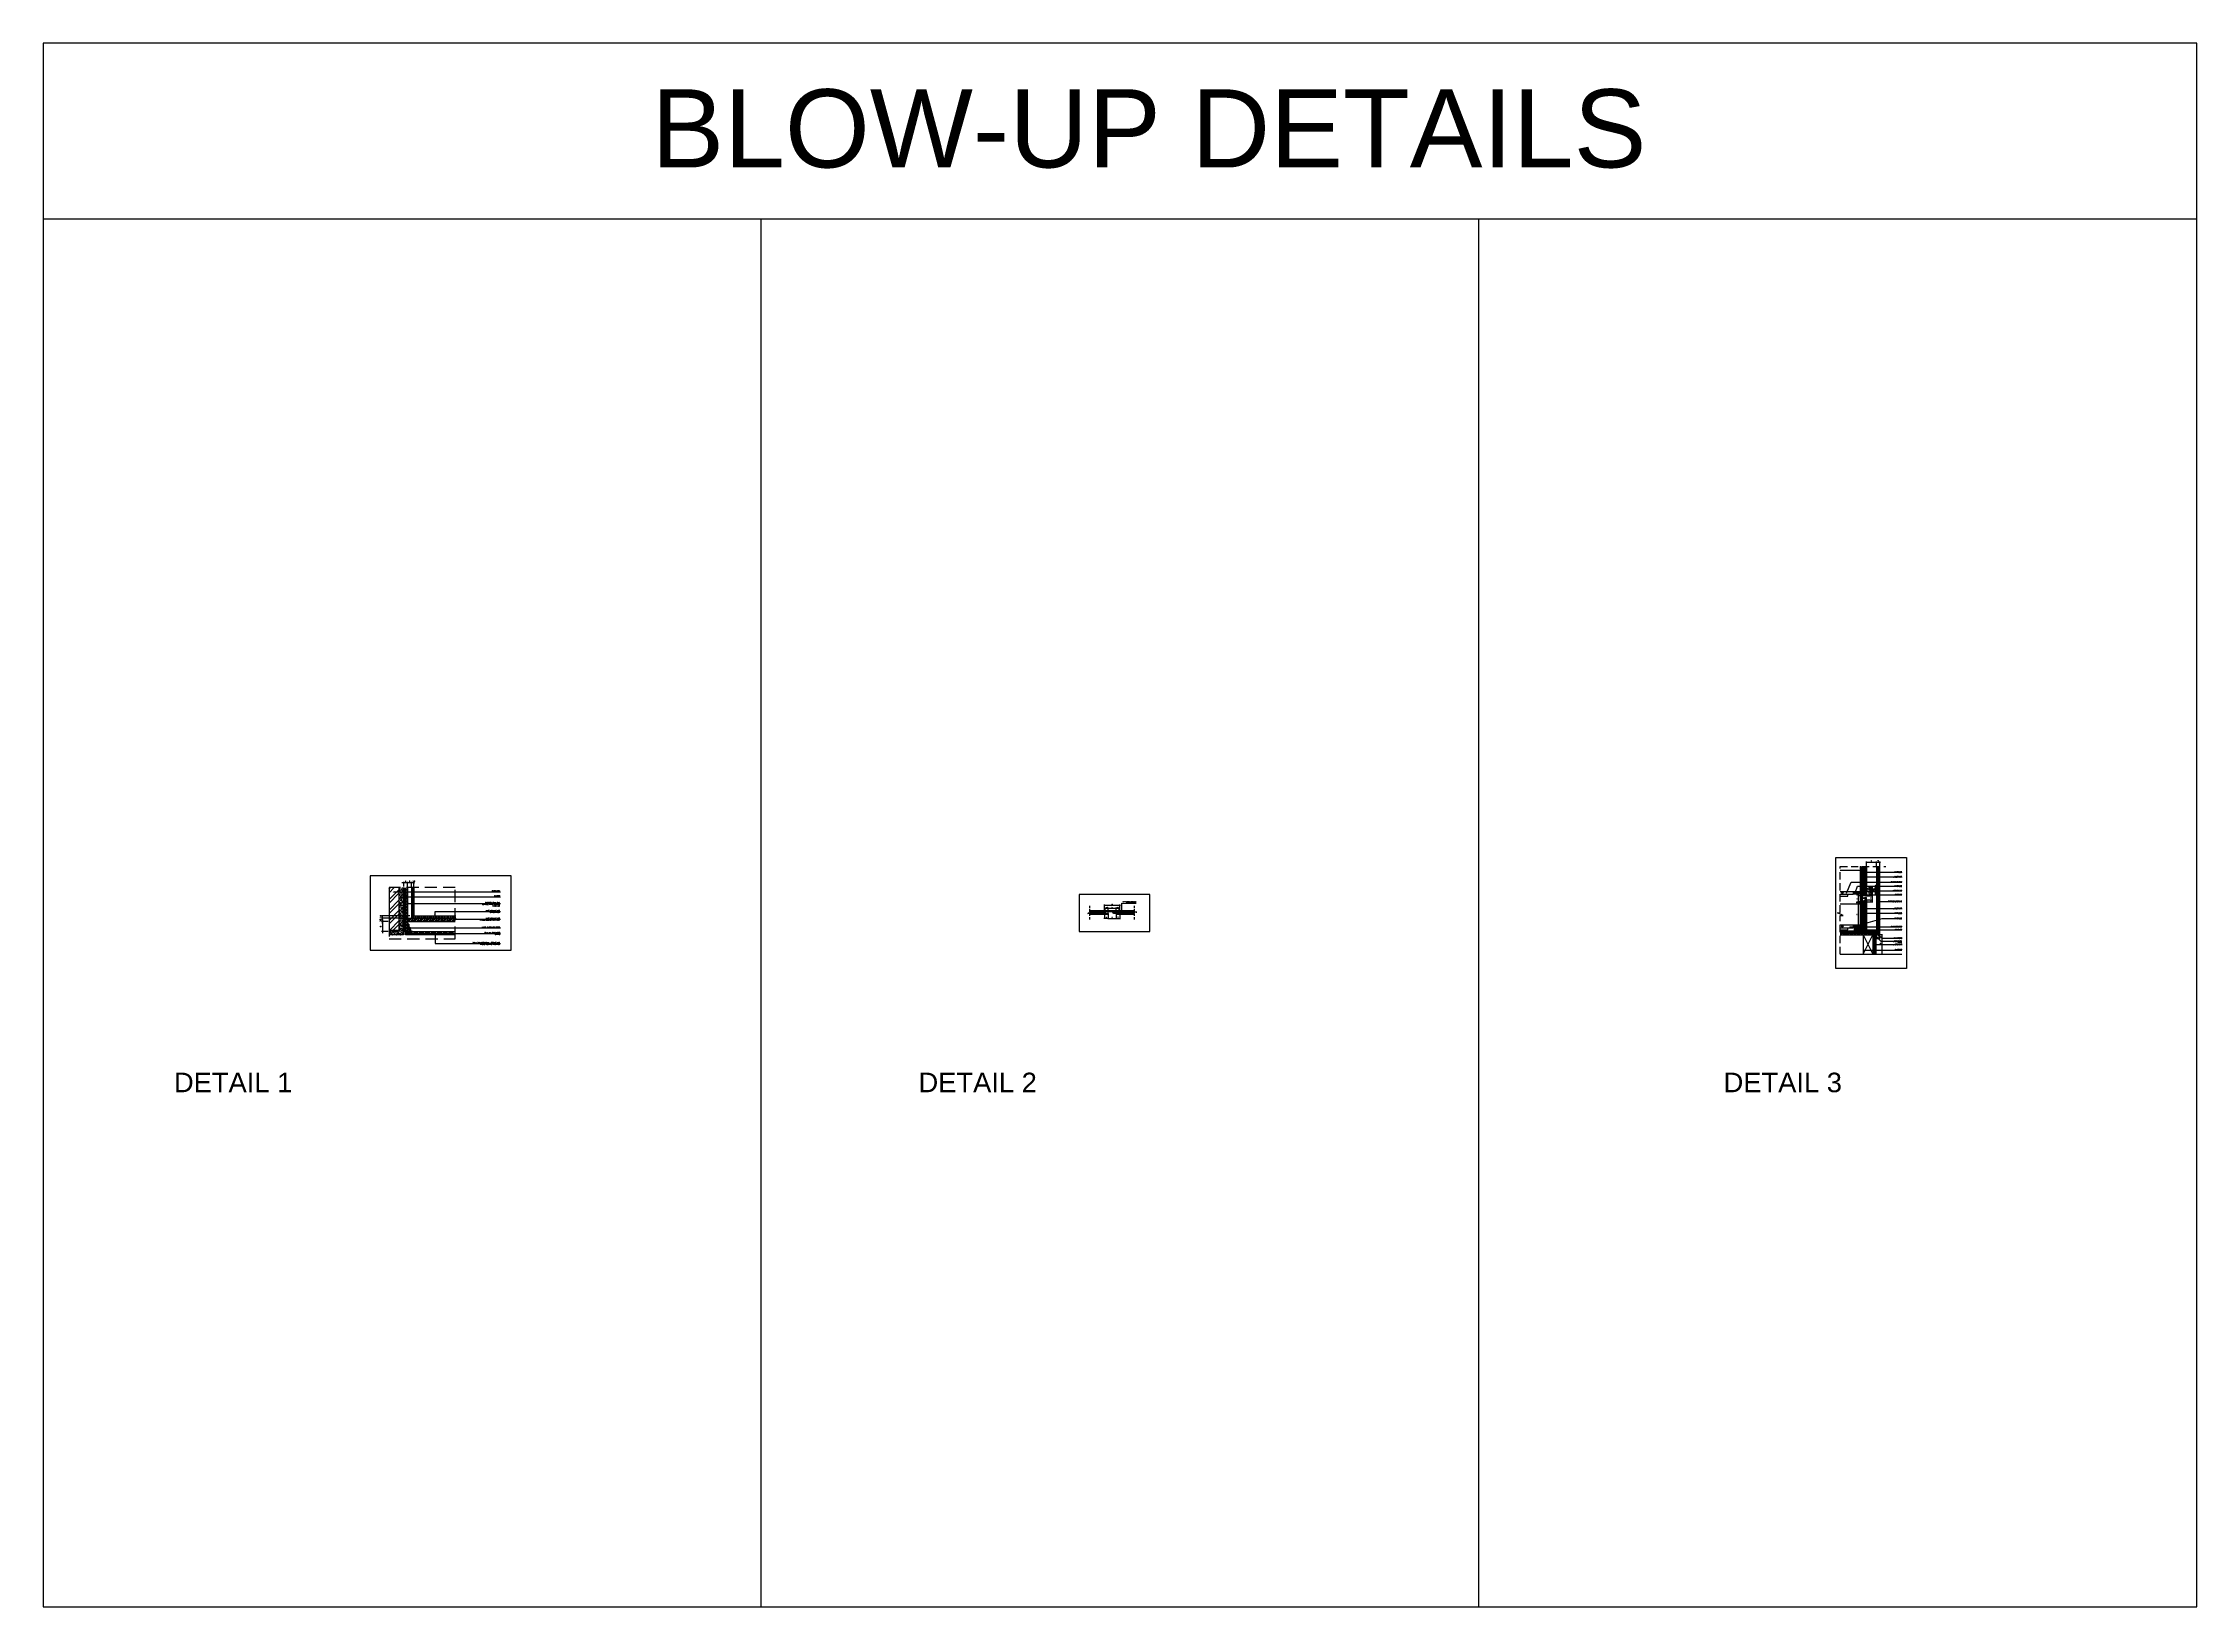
# Model space of a CAD drawing. Header units: centimetres. Extents: x -1287 to 4833, y -4090 to 0.
# Drawn here: x 0 to 1102, y -4090 to -3290 of the extents above; entities that cross this region are included whole.
import ezdxf

# ---------------------------------------------------------------- set-up
doc = ezdxf.new("R2010")
doc.units = ezdxf.units.CM
doc.header["$LTSCALE"] = 100
doc.header["$MEASUREMENT"] = 0
doc.linetypes.add('DASHDOT', pattern=[1, 0.5, -0.25, 0, -0.25])
doc.linetypes.add('HIDDEN', pattern=[0.375, 0.25, -0.125])
for name, color, linetype in [('CABINET', 4, 'Continuous'), ('DIM IN', 1, 'Continuous'), ('HATCH', 1, 'Continuous'), ('ID_TitleBlock-Text', 3, 'Continuous'), ('PLASTER', 8, 'Continuous'), ('SECTION LINE', 6, 'DASHDOT'), ('TEXT', 3, 'Continuous'), ('WALL SECTION Y-Y FOR XREF$0$TEXT', 3, 'Continuous'), ('WALL-03', 2, 'Continuous'), ('WALL-04', 1, 'Continuous')]:
    doc.layers.add(name, color=color, linetype=linetype)
doc.styles.add('ART', font='arial.ttf')
doc.styles.add('ROMANS', font='romans')
doc.styles.add('WALL SECTION Y-Y FOR XREF$0$ART', font='arial.ttf')
doc.styles.add('WALL SECTION Y-Y FOR XREF$0$PL18', font='romans.shx', dxfattribs={"height": 18})
doc.dimstyles.new('AS-17-100', dxfattribs={"dimtxt": 10, "dimasz": 5, "dimexe": 10, "dimexo": 10, "dimgap": 6, "dimtad": 1, "dimtoh": 1, "dimdec": 0, "dimdsep": 46, "dimtxsty": 'ROMANS', "dimblk1": 'ARCHTICK', "dimblk2": 'ARCHTICK', "dimsah": 1, "dimcen": 25, "dimdle": 10, "dimclrd": 1, "dimclre": 1, "dimclrt": 2, "dimadec": 0, "dimazin": 0, "dimtfac": 1, "dimtdec": 0, "dimtofl": 0, "dimtmove": 2, "dimatfit": 3, "dimldrblk": 'ARCHTICK', "dimfxl": 1, "dimtolj": 1, "dimtzin": 0, "dimarcsym": 0})
doc.dimstyles.new('WALL SECTION Y-Y FOR XREF$0$18-MH-100', dxfattribs={"dimtxt": 18, "dimasz": 12, "dimexe": 15, "dimexo": 15, "dimgap": 6, "dimtad": 1, "dimtoh": 1, "dimdec": 0, "dimzin": 0, "dimdsep": 46, "dimtxsty": 'WALL SECTION Y-Y FOR XREF$0$PL18', "dimblk1": 'WALL SECTION Y-Y FOR XREF$0$_ARCHTICK', "dimblk2": 'WALL SECTION Y-Y FOR XREF$0$_ARCHTICK', "dimsah": 1, "dimcen": 25, "dimdle": 15, "dimclrd": 1, "dimclre": 1, "dimclrt": 2, "dimadec": 0, "dimazin": 0, "dimtfac": 1, "dimtdec": 0, "dimtmove": 2, "dimatfit": 3, "dimldrblk": 'WALL SECTION Y-Y FOR XREF$0$_ARCHTICK', "dimfxl": 1, "dimtolj": 1, "dimtzin": 0, "dimarcsym": 0})
pattern_1 = [(180, (0.3482, -124.1168), (2e-16, 1.5), [2.5, -0.5]), (180, (0.8482, -123.6168), (2e-16, 1.5), [1.5, -0.375, 0.75, -0.375]), (180, (1.5982, -123.1168), (2e-16, 1.5), [2.5, -0.5])]
pattern_2 = [(135, (-1.1919, -133.97767), (0.42426407, 0.42426407), [1, -0.2]), (135, (-0.909, -133.97767), (0.42426407, 0.42426407), [0.6, -0.15, 0.3, -0.15]), (135, (-0.5555, -134.0484), (0.42426407, 0.42426407), [1, -0.2])]
pattern_3 = [(180, (-1.1919, -133.9777), (1e-16, 0.9), [1.5, -0.3]), (180, (-0.8919, -133.6777), (1e-16, 0.9), [0.9, -0.225, 0.45, -0.225]), (180, (-0.4419, -133.3777), (1e-16, 0.9), [1.5, -0.3])]
pattern_4 = [(180, (-368.2594, -77.41615), (1e-16, 0.9), [1.5, -0.3]), (180, (-367.9594, -77.11615), (1e-16, 0.9), [0.9, -0.225, 0.45, -0.225]), (180, (-367.5094, -76.81615), (1e-16, 0.9), [1.5, -0.3])]
pattern_5 = [(180, (-368.2594, -77.91615), (1e-16, 0.9), [1.5, -0.3]), (180, (-367.9594, -77.61615), (1e-16, 0.9), [0.9, -0.225, 0.45, -0.225]), (180, (-367.5094, -77.31615), (1e-16, 0.9), [1.5, -0.3])]

# ---------------------------------------------------------------- blocks, each defined once
blk = doc.blocks.new('_ARCHTICK')
at = {"color": 0, "linetype": 'ByBlock', "const_width": 0.15}
blk.add_lwpolyline([(-0.5, -0.5), (0.5, 0.5)], dxfattribs=at)
blk = doc.blocks.new('*D347')
at = {"layer": 'Defpoints', "color": 0, "transparency": 16777216}
for p in [(543, -3735.8), (545, -3735.8), (543, -3737.8)]:
    blk.add_point(p, dxfattribs=at)
at = {"layer": 'DIM IN', "color": 1, "lineweight": -2, "transparency": 16777216}
for p, q in [((545.3, -3737.8), (542.8, -3737.8)), ((543, -3736), (543, -3738)), ((545, -3736), (545, -3738))]:
    blk.add_line(p, q, dxfattribs=at)
at = {"layer": 'DIM IN', "color": 1, "lineweight": -2, "transparency": 16777216, "xscale": 0.25, "yscale": 0.25, "zscale": 0.25, "rotation": 180}
blk.add_blockref('_ARCHTICK', (543, -3737.8), dxfattribs=at)
at = {"layer": 'DIM IN', "color": 1, "lineweight": -2, "transparency": 16777216, "xscale": 0.25, "yscale": 0.25, "zscale": 0.25}
blk.add_blockref('_ARCHTICK', (545, -3737.8), dxfattribs=at)
at = {"layer": 'DIM IN', "color": 2, "transparency": 16777216, "insert": (544, -3737.3), "char_height": 0.3, "attachment_point": 5, "style": 'ROMANS'}
blk.add_mtext('\\A1;2', dxfattribs=at)
blk = doc.blocks.new('*D348')
at = {"layer": 'Defpoints', "color": 0, "transparency": 16777216}
for p in [(549, -3735.8), (551, -3735.8), (551, -3737.8)]:
    blk.add_point(p, dxfattribs=at)
at = {"layer": 'DIM IN', "color": 1, "lineweight": -2, "transparency": 16777216}
for p, q in [((548.8, -3737.8), (551.3, -3737.8)), ((549, -3736), (549, -3738)), ((551, -3736), (551, -3738))]:
    blk.add_line(p, q, dxfattribs=at)
at = {"layer": 'DIM IN', "color": 1, "lineweight": -2, "transparency": 16777216, "xscale": 0.25, "yscale": 0.25, "zscale": 0.25, "rotation": 180}
blk.add_blockref('_ARCHTICK', (549, -3737.8), dxfattribs=at)
at = {"layer": 'DIM IN', "color": 1, "lineweight": -2, "transparency": 16777216, "xscale": 0.25, "yscale": 0.25, "zscale": 0.25}
blk.add_blockref('_ARCHTICK', (551, -3737.8), dxfattribs=at)
at = {"layer": 'DIM IN', "color": 2, "transparency": 16777216, "insert": (550, -3737.2), "char_height": 0.3, "attachment_point": 5, "style": 'ROMANS'}
blk.add_mtext('\\A1;2', dxfattribs=at)
blk = doc.blocks.new('*D349')
at = {"layer": 'Defpoints', "color": 0, "transparency": 16777216}
for p in [(551, -3734), (553.8, -3734), (553.8, -3735.8)]:
    blk.add_point(p, dxfattribs=at)
at = {"layer": 'DIM IN', "color": 1, "lineweight": -2, "transparency": 16777216}
for p, q in [((551.3, -3734), (554, -3734)), ((553.8, -3736), (553.8, -3733.7))]:
    blk.add_line(p, q, dxfattribs=at)
at = {"layer": 'DIM IN', "color": 1, "lineweight": -2, "transparency": 16777216, "xscale": 0.25, "yscale": 0.25, "zscale": 0.25}
for p, rotation in [((553.8, -3734), 90), ((553.8, -3735.8), 270)]:
    blk.add_blockref('_ARCHTICK', p, dxfattribs=dict(at, rotation=rotation))
at = {"layer": 'DIM IN', "color": 2, "transparency": 16777216, "insert": (553.3, -3734.9), "char_height": 0.3, "attachment_point": 5, "rotation": 90, "style": 'ROMANS'}
blk.add_mtext('\\A1;1.8', dxfattribs=at)
blk = doc.blocks.new('*D350')
at = {"layer": 'Defpoints', "color": 0, "transparency": 16777216}
for p in [(545, -3735.8, 4.4), (549, -3735.8, 4.4), (549, -3737.8)]:
    blk.add_point(p, dxfattribs=at)
at = {"layer": 'DIM IN', "color": 1, "lineweight": -2, "transparency": 16777216}
for p, q in [((544.8, -3737.8), (549.3, -3737.8)), ((545, -3736), (545, -3738)), ((549, -3736), (549, -3738))]:
    blk.add_line(p, q, dxfattribs=at)
at = {"layer": 'DIM IN', "color": 1, "lineweight": -2, "transparency": 16777216, "xscale": 0.25, "yscale": 0.25, "zscale": 0.25, "rotation": 180}
blk.add_blockref('_ARCHTICK', (545, -3737.8), dxfattribs=at)
at = {"layer": 'DIM IN', "color": 1, "lineweight": -2, "transparency": 16777216, "xscale": 0.25, "yscale": 0.25, "zscale": 0.25}
blk.add_blockref('_ARCHTICK', (549, -3737.8), dxfattribs=at)
at = {"layer": 'DIM IN', "color": 2, "transparency": 16777216, "insert": (547, -3737.2), "char_height": 0.3, "attachment_point": 5, "style": 'ROMANS'}
blk.add_mtext('\\A1;4', dxfattribs=at)
blk = doc.blocks.new('*D351')
at = {"layer": 'Defpoints', "color": 0, "transparency": 16777216}
for p in [(543, -3735.8, 4.4), (551, -3731), (551, -3735.8, 4.4)]:
    blk.add_point(p, dxfattribs=at)
at = {"layer": 'DIM IN', "color": 1, "lineweight": -2, "transparency": 16777216}
for p, q in [((542.8, -3731), (551.3, -3731)), ((543, -3735.5), (543, -3730.7)), ((551, -3735.5), (551, -3730.7))]:
    blk.add_line(p, q, dxfattribs=at)
at = {"layer": 'DIM IN', "color": 1, "lineweight": -2, "transparency": 16777216, "xscale": 0.25, "yscale": 0.25, "zscale": 0.25, "rotation": 180}
blk.add_blockref('_ARCHTICK', (543, -3731), dxfattribs=at)
at = {"layer": 'DIM IN', "color": 1, "lineweight": -2, "transparency": 16777216, "xscale": 0.25, "yscale": 0.25, "zscale": 0.25}
blk.add_blockref('_ARCHTICK', (551, -3731), dxfattribs=at)
at = {"layer": 'DIM IN', "color": 2, "transparency": 16777216, "insert": (547, -3730.5), "char_height": 0.3, "attachment_point": 5, "style": 'ROMANS'}
blk.add_mtext('\\A1;8', dxfattribs=at)
blk = doc.blocks.new('*D352')
at = {"layer": 'Defpoints', "color": 0, "transparency": 16777216}
for p in [(543.5, -3735.3, 4.4), (545, -3732.5), (545, -3735.8, 4.4)]:
    blk.add_point(p, dxfattribs=at)
at = {"layer": 'DIM IN', "color": 1, "lineweight": -2, "transparency": 16777216}
for p, q in [((543.3, -3732.5), (545.3, -3732.5)), ((543.5, -3735), (543.5, -3732.2)), ((545, -3735.5), (545, -3732.2))]:
    blk.add_line(p, q, dxfattribs=at)
at = {"layer": 'DIM IN', "color": 1, "lineweight": -2, "transparency": 16777216, "xscale": 0.25, "yscale": 0.25, "zscale": 0.25, "rotation": 180}
blk.add_blockref('_ARCHTICK', (543.5, -3732.5), dxfattribs=at)
at = {"layer": 'DIM IN', "color": 1, "lineweight": -2, "transparency": 16777216, "xscale": 0.25, "yscale": 0.25, "zscale": 0.25}
blk.add_blockref('_ARCHTICK', (545, -3732.5), dxfattribs=at)
at = {"layer": 'DIM IN', "color": 2, "transparency": 16777216, "insert": (544.3, -3732.1), "char_height": 0.3, "attachment_point": 5, "style": 'ROMANS'}
blk.add_mtext('\\A1;1.5', dxfattribs=at)
blk = doc.blocks.new('*D353')
at = {"layer": 'Defpoints', "color": 0, "transparency": 16777216}
for p in [(545, -3735.8, 4.4), (549, -3732.5), (549, -3735.8, 4.4)]:
    blk.add_point(p, dxfattribs=at)
at = {"layer": 'DIM IN', "color": 1, "lineweight": -2, "transparency": 16777216}
for p, q in [((544.8, -3732.5), (549.3, -3732.5)), ((545, -3735.5), (545, -3732.2)), ((549, -3735.5), (549, -3732.2))]:
    blk.add_line(p, q, dxfattribs=at)
at = {"layer": 'DIM IN', "color": 1, "lineweight": -2, "transparency": 16777216, "xscale": 0.25, "yscale": 0.25, "zscale": 0.25, "rotation": 180}
blk.add_blockref('_ARCHTICK', (545, -3732.5), dxfattribs=at)
at = {"layer": 'DIM IN', "color": 1, "lineweight": -2, "transparency": 16777216, "xscale": 0.25, "yscale": 0.25, "zscale": 0.25}
blk.add_blockref('_ARCHTICK', (549, -3732.5), dxfattribs=at)
at = {"layer": 'DIM IN', "color": 2, "transparency": 16777216, "insert": (547, -3732.1), "char_height": 0.3, "attachment_point": 5, "style": 'ROMANS'}
blk.add_mtext('\\A1;4', dxfattribs=at)
blk = doc.blocks.new('*D354')
at = {"layer": 'Defpoints', "color": 0, "transparency": 16777216}
for p in [(549, -3735.8, 4.4), (550.5, -3732.5), (550.5, -3735.3, 4.4)]:
    blk.add_point(p, dxfattribs=at)
at = {"layer": 'DIM IN', "color": 1, "lineweight": -2, "transparency": 16777216}
for p, q in [((548.8, -3732.5), (550.8, -3732.5)), ((549, -3735.5), (549, -3732.2)), ((550.5, -3735), (550.5, -3732.2))]:
    blk.add_line(p, q, dxfattribs=at)
at = {"layer": 'DIM IN', "color": 1, "lineweight": -2, "transparency": 16777216, "xscale": 0.25, "yscale": 0.25, "zscale": 0.25, "rotation": 180}
blk.add_blockref('_ARCHTICK', (549, -3732.5), dxfattribs=at)
at = {"layer": 'DIM IN', "color": 1, "lineweight": -2, "transparency": 16777216, "xscale": 0.25, "yscale": 0.25, "zscale": 0.25}
blk.add_blockref('_ARCHTICK', (550.5, -3732.5), dxfattribs=at)
at = {"layer": 'DIM IN', "color": 2, "transparency": 16777216, "insert": (549.8, -3732.1), "char_height": 0.3, "attachment_point": 5, "style": 'ROMANS'}
blk.add_mtext('\\A1;1.5', dxfattribs=at)
blk = doc.blocks.new('*D355')
at = {"layer": 'Defpoints', "color": 0, "transparency": 16777216}
for p in [(548, -3735.3), (550.5, -3734.5, 4.4), (550.5, -3735.3, 4.4)]:
    blk.add_point(p, dxfattribs=at)
at = {"layer": 'DIM IN', "color": 1, "lineweight": -2, "transparency": 16777216}
for p, q in [((550.3, -3734.5), (547.7, -3734.5)), ((550.3, -3735.3), (547.7, -3735.3)), ((548, -3734.2), (548, -3735.5))]:
    blk.add_line(p, q, dxfattribs=at)
at = {"layer": 'DIM IN', "color": 1, "lineweight": -2, "transparency": 16777216, "xscale": 0.25, "yscale": 0.25, "zscale": 0.25}
for p, rotation in [((548, -3734.5), 90), ((548, -3735.3), 270)]:
    blk.add_blockref('_ARCHTICK', p, dxfattribs=dict(at, rotation=rotation))
at = {"layer": 'DIM IN', "color": 2, "transparency": 16777216, "insert": (547.5, -3734.9), "char_height": 0.3, "attachment_point": 5, "rotation": 90, "style": 'ROMANS'}
blk.add_mtext('\\A1;0.8', dxfattribs=at)
blk = doc.blocks.new('*D197')
at = {"layer": 'Defpoints', "color": 0, "transparency": 16777216}
for p in [(173.7, -3744.4), (177, -3739.4), (177, -3744.4)]:
    blk.add_point(p, dxfattribs=at)
at = {"layer": 'DIM IN', "color": 1, "lineweight": -2, "transparency": 16777216}
for p, q in [((176.5, -3739.4), (173.2, -3739.4)), ((176.5, -3744.4), (173.2, -3744.4)), ((173.7, -3738.4), (173.7, -3745.4))]:
    blk.add_line(p, q, dxfattribs=at)
at = {"layer": 'DIM IN', "color": 1, "lineweight": -2, "transparency": 16777216, "xscale": 0.3, "yscale": 0.3, "zscale": 0.3}
for p, rotation in [((173.7, -3739.4), 90), ((173.7, -3744.4), 270)]:
    blk.add_blockref('_ARCHTICK', p, dxfattribs=dict(at, rotation=rotation))
at = {"layer": 'DIM IN', "color": 2, "transparency": 16777216, "insert": (172.7, -3741.9), "char_height": 0.6, "attachment_point": 5, "rotation": 90, "style": 'ROMANS'}
blk.add_mtext('\\A1;5', dxfattribs=at)
blk = doc.blocks.new('*D369')
at = {"layer": 'Defpoints', "color": 0, "transparency": 16777216}
for p in [(173.7, -3737.6), (177, -3739.4), (187, -3737.6)]:
    blk.add_point(p, dxfattribs=at)
at = {"layer": 'DIM IN', "color": 1, "lineweight": -2, "transparency": 16777216}
for p, q in [((186.5, -3737.6), (173.2, -3737.6)), ((176.5, -3739.4), (173.2, -3739.4)), ((173.7, -3740.4), (173.7, -3736.6))]:
    blk.add_line(p, q, dxfattribs=at)
at = {"layer": 'DIM IN', "color": 1, "lineweight": -2, "transparency": 16777216, "xscale": 0.3, "yscale": 0.3, "zscale": 0.3}
for p, rotation in [((173.7, -3737.6), 90), ((173.7, -3739.4), 270)]:
    blk.add_blockref('_ARCHTICK', p, dxfattribs=dict(at, rotation=rotation))
at = {"layer": 'DIM IN', "color": 2, "transparency": 16777216, "insert": (172.6, -3738.7), "char_height": 0.6, "attachment_point": 5, "rotation": 90, "style": 'ROMANS'}
blk.add_mtext('\\A1;1.8', dxfattribs=at)
blk = doc.blocks.new('*D370')
at = {"layer": 'Defpoints', "color": 0, "transparency": 16777216}
for p in [(173.7, -3736.4), (187, -3737.6), (188.1, -3736.4)]:
    blk.add_point(p, dxfattribs=at)
at = {"layer": 'DIM IN', "color": 1, "lineweight": -2, "transparency": 16777216}
for p, q in [((187.6, -3736.4), (173.2, -3736.4)), ((186.5, -3737.6), (173.2, -3737.6)), ((173.7, -3736.4), (173.7, -3736.1)), ((173.7, -3737.6), (173.7, -3737.9))]:
    blk.add_line(p, q, dxfattribs=at)
at = {"layer": 'DIM IN', "color": 1, "lineweight": -2, "transparency": 16777216, "xscale": 0.3, "yscale": 0.3, "zscale": 0.3}
for p, rotation in [((173.7, -3736.4), 270), ((173.7, -3737.6), 90)]:
    blk.add_blockref('_ARCHTICK', p, dxfattribs=dict(at, rotation=rotation))
at = {"layer": 'DIM IN', "color": 2, "transparency": 16777216, "insert": (172.7, -3736.8), "char_height": 0.6, "attachment_point": 5, "rotation": 90, "style": 'ROMANS'}
blk.add_mtext('\\A1;1.2', dxfattribs=at)
blk = doc.blocks.new('*D371')
at = {"layer": 'Defpoints', "color": 0, "transparency": 16777216}
for p in [(188.5, -3722), (189.7, -3719.6), (189.7, -3722)]:
    blk.add_point(p, dxfattribs=at)
at = {"layer": 'DIM IN', "color": 1, "lineweight": -2, "transparency": 16777216}
for p, q in [((188.5, -3719.6), (188.2, -3719.6)), ((188.5, -3721.5), (188.5, -3719.1)), ((189.7, -3721.5), (189.7, -3719.1)), ((189.7, -3719.6), (190, -3719.6))]:
    blk.add_line(p, q, dxfattribs=at)
at = {"layer": 'DIM IN', "color": 1, "lineweight": -2, "transparency": 16777216, "xscale": 0.3, "yscale": 0.3, "zscale": 0.3}
blk.add_blockref('_ARCHTICK', (188.5, -3719.6), dxfattribs=at)
at = {"layer": 'DIM IN', "color": 1, "lineweight": -2, "transparency": 16777216, "xscale": 0.3, "yscale": 0.3, "zscale": 0.3, "rotation": 180}
blk.add_blockref('_ARCHTICK', (189.7, -3719.6), dxfattribs=at)
at = {"layer": 'DIM IN', "color": 2, "transparency": 16777216, "insert": (189.7, -3718.8), "char_height": 0.6, "attachment_point": 5, "style": 'ROMANS'}
blk.add_mtext('\\A1;1.2', dxfattribs=at)
blk = doc.blocks.new('*D372')
at = {"layer": 'Defpoints', "color": 0, "transparency": 16777216}
for p in [(186.5, -3719.6), (186.5, -3722), (188.5, -3722)]:
    blk.add_point(p, dxfattribs=at)
at = {"layer": 'DIM IN', "color": 1, "lineweight": -2, "transparency": 16777216}
for p, q in [((189.5, -3719.6), (185.5, -3719.6)), ((186.5, -3721.5), (186.5, -3719.1)), ((188.5, -3721.5), (188.5, -3719.1))]:
    blk.add_line(p, q, dxfattribs=at)
at = {"layer": 'DIM IN', "color": 1, "lineweight": -2, "transparency": 16777216, "xscale": 0.3, "yscale": 0.3, "zscale": 0.3, "rotation": 180}
blk.add_blockref('_ARCHTICK', (186.5, -3719.6), dxfattribs=at)
at = {"layer": 'DIM IN', "color": 1, "lineweight": -2, "transparency": 16777216, "xscale": 0.3, "yscale": 0.3, "zscale": 0.3}
blk.add_blockref('_ARCHTICK', (188.5, -3719.6), dxfattribs=at)
at = {"layer": 'DIM IN', "color": 2, "transparency": 16777216, "insert": (187.5, -3718.8), "char_height": 0.6, "attachment_point": 5, "style": 'ROMANS'}
blk.add_mtext('\\A1;2', dxfattribs=at)
blk = doc.blocks.new('*D373')
at = {"layer": 'Defpoints', "color": 0, "transparency": 16777216}
for p in [(184.5, -3719.6), (184.5, -3722), (186.5, -3722)]:
    blk.add_point(p, dxfattribs=at)
at = {"layer": 'DIM IN', "color": 1, "lineweight": -2, "transparency": 16777216}
for p, q in [((187.5, -3719.6), (183.5, -3719.6)), ((184.5, -3721.5), (184.5, -3719.1)), ((186.5, -3721.5), (186.5, -3719.1))]:
    blk.add_line(p, q, dxfattribs=at)
at = {"layer": 'DIM IN', "color": 1, "lineweight": -2, "transparency": 16777216, "xscale": 0.3, "yscale": 0.3, "zscale": 0.3, "rotation": 180}
blk.add_blockref('_ARCHTICK', (184.5, -3719.6), dxfattribs=at)
at = {"layer": 'DIM IN', "color": 1, "lineweight": -2, "transparency": 16777216, "xscale": 0.3, "yscale": 0.3, "zscale": 0.3}
blk.add_blockref('_ARCHTICK', (186.5, -3719.6), dxfattribs=at)
at = {"layer": 'DIM IN', "color": 2, "transparency": 16777216, "insert": (185.5, -3718.8), "char_height": 0.6, "attachment_point": 5, "style": 'ROMANS'}
blk.add_mtext('\\A1;2', dxfattribs=at)
blk = doc.blocks.new('*D374')
at = {"layer": 'Defpoints', "color": 0, "transparency": 16777216}
for p in [(933, -3711.2), (938, -3709), (938, -3711.2)]:
    blk.add_point(p, dxfattribs=at)
at = {"layer": 'DIM IN', "color": 1, "lineweight": -2, "transparency": 16777216}
for p, q in [((932.7, -3709), (938.2, -3709)), ((933, -3710.9), (933, -3708.7)), ((938, -3710.9), (938, -3708.7))]:
    blk.add_line(p, q, dxfattribs=at)
at = {"layer": 'DIM IN', "color": 1, "lineweight": -2, "transparency": 16777216, "xscale": 0.25, "yscale": 0.25, "zscale": 0.25, "rotation": 180}
blk.add_blockref('_ARCHTICK', (933, -3709), dxfattribs=at)
at = {"layer": 'DIM IN', "color": 1, "lineweight": -2, "transparency": 16777216, "xscale": 0.25, "yscale": 0.25, "zscale": 0.25}
blk.add_blockref('_ARCHTICK', (938, -3709), dxfattribs=at)
at = {"layer": 'DIM IN', "color": 2, "transparency": 16777216, "insert": (935.5, -3708.3), "char_height": 0.3, "attachment_point": 5, "style": 'ROMANS'}
blk.add_mtext('\\A1;5', dxfattribs=at)
blk = doc.blocks.new('*D375')
at = {"layer": 'Defpoints', "color": 0, "transparency": 16777216}
for p in [(933, -3726.3), (933, -3728.3), (935.9, -3728.3)]:
    blk.add_point(p, dxfattribs=at)
at = {"layer": 'DIM IN', "color": 1, "lineweight": -2, "transparency": 16777216}
for p, q in [((933.2, -3726.3), (936.2, -3726.3)), ((933.2, -3728.3), (936.2, -3728.3)), ((935.9, -3726.1), (935.9, -3728.6))]:
    blk.add_line(p, q, dxfattribs=at)
at = {"layer": 'DIM IN', "color": 1, "lineweight": -2, "transparency": 16777216, "xscale": 0.25, "yscale": 0.25, "zscale": 0.25}
for p, rotation in [((935.9, -3726.3), 90), ((935.9, -3728.3), 270)]:
    blk.add_blockref('_ARCHTICK', p, dxfattribs=dict(at, rotation=rotation))
at = {"layer": 'DIM IN', "color": 2, "transparency": 16777216, "insert": (935.2, -3727.3), "char_height": 0.3, "attachment_point": 5, "rotation": 90, "style": 'ROMANS'}
blk.add_mtext('\\A1;2', dxfattribs=at)
blk = doc.blocks.new('*D376')
at = {"layer": 'Defpoints', "color": 0, "transparency": 16777216}
for p in [(932.5, -3728.3), (933, -3727.6), (933, -3728.3)]:
    blk.add_point(p, dxfattribs=at)
at = {"layer": 'DIM IN', "color": 1, "lineweight": -2, "transparency": 16777216}
for p, q in [((932.5, -3727.6), (932.2, -3727.6)), ((932.5, -3728.1), (932.5, -3727.3)), ((933, -3728.1), (933, -3727.3)), ((933, -3727.6), (933.2, -3727.6))]:
    blk.add_line(p, q, dxfattribs=at)
at = {"layer": 'DIM IN', "color": 1, "lineweight": -2, "transparency": 16777216, "xscale": 0.25, "yscale": 0.25, "zscale": 0.25}
blk.add_blockref('_ARCHTICK', (932.5, -3727.6), dxfattribs=at)
at = {"layer": 'DIM IN', "color": 1, "lineweight": -2, "transparency": 16777216, "xscale": 0.25, "yscale": 0.25, "zscale": 0.25, "rotation": 180}
blk.add_blockref('_ARCHTICK', (933, -3727.6), dxfattribs=at)
at = {"layer": 'DIM IN', "color": 2, "transparency": 16777216, "insert": (932.7, -3727.1), "char_height": 0.3, "attachment_point": 5, "style": 'ROMANS'}
blk.add_mtext('\\A1;0.5', dxfattribs=at)
blk = doc.blocks.new('*D377')
at = {"layer": 'Defpoints', "color": 0, "transparency": 16777216}
for p in [(931, -3727.5), (931, -3727.6), (932.5, -3728.3)]:
    blk.add_point(p, dxfattribs=at)
at = {"layer": 'DIM IN', "color": 1, "lineweight": -2, "transparency": 16777216}
for p, q in [((932.7, -3727.6), (930.7, -3727.6)), ((931, -3727.8), (931, -3727.8)), ((932.5, -3728.1), (932.5, -3727.3))]:
    blk.add_line(p, q, dxfattribs=at)
at = {"layer": 'DIM IN', "color": 1, "lineweight": -2, "transparency": 16777216, "xscale": 0.25, "yscale": 0.25, "zscale": 0.25, "rotation": 180}
blk.add_blockref('_ARCHTICK', (931, -3727.6), dxfattribs=at)
at = {"layer": 'DIM IN', "color": 1, "lineweight": -2, "transparency": 16777216, "xscale": 0.25, "yscale": 0.25, "zscale": 0.25}
blk.add_blockref('_ARCHTICK', (932.5, -3727.6), dxfattribs=at)
at = {"layer": 'DIM IN', "color": 2, "transparency": 16777216, "insert": (931.7, -3727.2), "char_height": 0.3, "attachment_point": 5, "style": 'ROMANS'}
blk.add_mtext('\\A1;1.5', dxfattribs=at)
blk = doc.blocks.new('*D378')
at = {"layer": 'Defpoints', "color": 0, "transparency": 16777216}
for p in [(931, -3729.3), (933, -3728.3), (935.9, -3729.3)]:
    blk.add_point(p, dxfattribs=at)
at = {"layer": 'DIM IN', "color": 1, "lineweight": -2, "transparency": 16777216}
for p, q in [((931.2, -3729.3), (936.2, -3729.3)), ((933.2, -3728.3), (936.2, -3728.3)), ((935.9, -3728.1), (935.9, -3729.6))]:
    blk.add_line(p, q, dxfattribs=at)
at = {"layer": 'DIM IN', "color": 1, "lineweight": -2, "transparency": 16777216, "xscale": 0.25, "yscale": 0.25, "zscale": 0.25}
for p, rotation in [((935.9, -3728.3), 90), ((935.9, -3729.3), 270)]:
    blk.add_blockref('_ARCHTICK', p, dxfattribs=dict(at, rotation=rotation))
at = {"layer": 'DIM IN', "color": 2, "transparency": 16777216, "insert": (935.2, -3728.8), "char_height": 0.3, "attachment_point": 5, "rotation": 90, "style": 'ROMANS'}
blk.add_mtext('\\A1;1', dxfattribs=at)
blk = doc.blocks.new('*D198')
at = {"layer": 'Defpoints', "color": 0, "transparency": 16777216}
for p in [(928.7, -3726.3), (929.8, -3725.3), (931, -3726.3)]:
    blk.add_point(p, dxfattribs=at)
at = {"layer": 'DIM IN', "color": 1, "lineweight": -2, "transparency": 16777216}
for p, q in [((929.5, -3725.3), (928.5, -3725.3)), ((930.7, -3726.3), (928.5, -3726.3)), ((928.7, -3725.1), (928.7, -3726.6))]:
    blk.add_line(p, q, dxfattribs=at)
at = {"layer": 'DIM IN', "color": 1, "lineweight": -2, "transparency": 16777216, "xscale": 0.25, "yscale": 0.25, "zscale": 0.25}
for p, rotation in [((928.7, -3725.3), 90), ((928.7, -3726.3), 270)]:
    blk.add_blockref('_ARCHTICK', p, dxfattribs=dict(at, rotation=rotation))
at = {"layer": 'DIM IN', "color": 2, "transparency": 16777216, "insert": (928.2, -3725.8), "char_height": 0.3, "attachment_point": 5, "rotation": 90, "style": 'ROMANS'}
blk.add_mtext('\\A1;1', dxfattribs=at)
blk = doc.blocks.new('*D379')
at = {"layer": 'Defpoints', "color": 0, "transparency": 16777216}
for p in [(928.7, -3729.3), (931, -3726.3), (931, -3729.3)]:
    blk.add_point(p, dxfattribs=at)
at = {"layer": 'DIM IN', "color": 1, "lineweight": -2, "transparency": 16777216}
for p, q in [((930.7, -3726.3), (928.5, -3726.3)), ((930.7, -3729.3), (928.5, -3729.3)), ((928.7, -3726.1), (928.7, -3729.6))]:
    blk.add_line(p, q, dxfattribs=at)
at = {"layer": 'DIM IN', "color": 1, "lineweight": -2, "transparency": 16777216, "xscale": 0.25, "yscale": 0.25, "zscale": 0.25}
for p, rotation in [((928.7, -3726.3), 90), ((928.7, -3729.3), 270)]:
    blk.add_blockref('_ARCHTICK', p, dxfattribs=dict(at, rotation=rotation))
at = {"layer": 'DIM IN', "color": 2, "transparency": 16777216, "insert": (928.1, -3727.8), "char_height": 0.3, "attachment_point": 5, "rotation": 90, "style": 'ROMANS'}
blk.add_mtext('\\A1;3', dxfattribs=at)
blk = doc.blocks.new('*D380')
at = {"layer": 'Defpoints', "color": 0, "transparency": 16777216}
for p in [(928.7, -3729.8), (931, -3729.3), (931, -3729.8)]:
    blk.add_point(p, dxfattribs=at)
at = {"layer": 'DIM IN', "color": 1, "lineweight": -2, "transparency": 16777216}
for p, q in [((930.7, -3729.3), (928.5, -3729.3)), ((930.7, -3729.8), (928.5, -3729.8)), ((928.7, -3729.3), (928.7, -3729.1)), ((928.7, -3729.8), (928.7, -3730.1))]:
    blk.add_line(p, q, dxfattribs=at)
at = {"layer": 'DIM IN', "color": 1, "lineweight": -2, "transparency": 16777216, "xscale": 0.25, "yscale": 0.25, "zscale": 0.25}
for p, rotation in [((928.7, -3729.3), 270), ((928.7, -3729.8), 90)]:
    blk.add_blockref('_ARCHTICK', p, dxfattribs=dict(at, rotation=rotation))
at = {"layer": 'DIM IN', "color": 2, "transparency": 16777216, "insert": (928, -3729.6), "char_height": 0.3, "attachment_point": 5, "rotation": 90, "style": 'ROMANS'}
blk.add_mtext('\\A1;0.5', dxfattribs=at)
blk = doc.blocks.new('*D381')
at = {"layer": 'Defpoints', "color": 0, "transparency": 16777216}
for p in [(928.7, -3730.3), (929.8, -3730.3), (931, -3729.8)]:
    blk.add_point(p, dxfattribs=at)
at = {"layer": 'DIM IN', "color": 1, "lineweight": -2, "transparency": 16777216}
for p, q in [((930.7, -3729.8), (928.5, -3729.8)), ((929.5, -3730.3), (928.5, -3730.3)), ((928.7, -3729.8), (928.7, -3729.6)), ((928.7, -3730.3), (928.7, -3730.6))]:
    blk.add_line(p, q, dxfattribs=at)
at = {"layer": 'DIM IN', "color": 1, "lineweight": -2, "transparency": 16777216, "xscale": 0.25, "yscale": 0.25, "zscale": 0.25}
for p, rotation in [((928.7, -3729.8), 270), ((928.7, -3730.3), 90)]:
    blk.add_blockref('_ARCHTICK', p, dxfattribs=dict(at, rotation=rotation))
at = {"layer": 'DIM IN', "color": 2, "transparency": 16777216, "insert": (929.3, -3730.1), "char_height": 0.3, "attachment_point": 5, "rotation": 90, "style": 'ROMANS'}
blk.add_mtext('\\A1;0.5', dxfattribs=at)
blk = doc.blocks.new('*D382')
at = {"layer": 'Defpoints', "color": 0, "transparency": 16777216}
for p in [(929.8, -3730.3), (928.7, -3741.3), (929.8, -3741.3)]:
    blk.add_point(p, dxfattribs=at)
at = {"layer": 'DIM IN', "color": 1, "lineweight": -2, "transparency": 16777216}
for p, q in [((929.5, -3730.3), (928.5, -3730.3)), ((928.7, -3730.1), (928.7, -3741.6)), ((929.5, -3741.3), (928.5, -3741.3))]:
    blk.add_line(p, q, dxfattribs=at)
at = {"layer": 'DIM IN', "color": 1, "lineweight": -2, "transparency": 16777216, "xscale": 0.25, "yscale": 0.25, "zscale": 0.25}
for p, rotation in [((928.7, -3730.3), 90), ((928.7, -3741.3), 270)]:
    blk.add_blockref('_ARCHTICK', p, dxfattribs=dict(at, rotation=rotation))
at = {"layer": 'DIM IN', "color": 2, "transparency": 16777216, "insert": (928.1, -3735.8), "char_height": 0.3, "attachment_point": 5, "rotation": 90, "style": 'ROMANS'}
blk.add_mtext('\\A1;11', dxfattribs=at)
blk = doc.blocks.new('*D383')
at = {"layer": 'Defpoints', "color": 0, "transparency": 16777216}
for p in [(928.7, -3742.5), (929.8, -3741.3), (930, -3742.5)]:
    blk.add_point(p, dxfattribs=at)
at = {"layer": 'DIM IN', "color": 1, "lineweight": -2, "transparency": 16777216}
for p, q in [((929.5, -3741.3), (928.5, -3741.3)), ((929.7, -3742.5), (928.5, -3742.5)), ((928.7, -3741.1), (928.7, -3742.8))]:
    blk.add_line(p, q, dxfattribs=at)
at = {"layer": 'DIM IN', "color": 1, "lineweight": -2, "transparency": 16777216, "xscale": 0.25, "yscale": 0.25, "zscale": 0.25}
for p, rotation in [((928.7, -3741.3), 90), ((928.7, -3742.5), 270)]:
    blk.add_blockref('_ARCHTICK', p, dxfattribs=dict(at, rotation=rotation))
at = {"layer": 'DIM IN', "color": 2, "transparency": 16777216, "insert": (928.1, -3741.9), "char_height": 0.3, "attachment_point": 5, "rotation": 90, "style": 'ROMANS'}
blk.add_mtext('\\A1;1.2', dxfattribs=at)
blk = doc.blocks.new('*D384')
at = {"layer": 'Defpoints', "color": 0, "transparency": 16777216}
for p in [(928.7, -3744.3), (928.7, -3744.3), (930, -3742.5)]:
    blk.add_point(p, dxfattribs=at)
at = {"layer": 'DIM IN', "color": 1, "lineweight": -2, "transparency": 16777216}
for p, q in [((929.7, -3742.5), (928.5, -3742.5)), ((928.7, -3742.3), (928.7, -3744.6)), ((928.9, -3744.3), (929, -3744.3))]:
    blk.add_line(p, q, dxfattribs=at)
at = {"layer": 'DIM IN', "color": 1, "lineweight": -2, "transparency": 16777216, "xscale": 0.25, "yscale": 0.25, "zscale": 0.25}
for p, rotation in [((928.7, -3742.5), 90), ((928.7, -3744.3), 270)]:
    blk.add_blockref('_ARCHTICK', p, dxfattribs=dict(at, rotation=rotation))
at = {"layer": 'DIM IN', "color": 2, "transparency": 16777216, "insert": (928.1, -3743.5), "char_height": 0.3, "attachment_point": 5, "rotation": 90, "style": 'ROMANS'}
blk.add_mtext('\\A1;1.8', dxfattribs=at)
blk = doc.blocks.new('*D385')
at = {"layer": 'Defpoints', "color": 0, "transparency": 16777216}
for p in [(937.9, -3746.1), (937.9, -3756.1), (940.8, -3756.1)]:
    blk.add_point(p, dxfattribs=at)
at = {"layer": 'DIM IN', "color": 1, "lineweight": -2, "transparency": 16777216}
for p, q in [((938.2, -3746.1), (941, -3746.1)), ((940.8, -3745.9), (940.8, -3756.4)), ((938.2, -3756.1), (941, -3756.1))]:
    blk.add_line(p, q, dxfattribs=at)
at = {"layer": 'DIM IN', "color": 1, "lineweight": -2, "transparency": 16777216, "xscale": 0.25, "yscale": 0.25, "zscale": 0.25}
for p, rotation in [((940.8, -3746.1), 90), ((940.8, -3756.1), 270)]:
    blk.add_blockref('_ARCHTICK', p, dxfattribs=dict(at, rotation=rotation))
at = {"layer": 'DIM IN', "color": 2, "transparency": 16777216, "insert": (940.1, -3750.7), "char_height": 0.3, "attachment_point": 5, "rotation": 90, "style": 'ROMANS'}
blk.add_mtext('\\A1;10', dxfattribs=at)
blk = doc.blocks.new('*D199')
at = {"layer": 'Defpoints', "color": 0, "transparency": 16777216}
for p in [(937.9, -3746.1), (939.7, -3746.1), (939.7, -3748.1)]:
    blk.add_point(p, dxfattribs=at)
at = {"layer": 'DIM IN', "color": 1, "lineweight": -2, "transparency": 16777216}
for p, q in [((937.9, -3746.4), (937.9, -3748.3)), ((939.7, -3746.4), (939.7, -3748.3)), ((937.7, -3748.1), (940, -3748.1))]:
    blk.add_line(p, q, dxfattribs=at)
at = {"layer": 'DIM IN', "color": 1, "lineweight": -2, "transparency": 16777216, "xscale": 0.25, "yscale": 0.25, "zscale": 0.25, "rotation": 180}
blk.add_blockref('_ARCHTICK', (937.9, -3748.1), dxfattribs=at)
at = {"layer": 'DIM IN', "color": 1, "lineweight": -2, "transparency": 16777216, "xscale": 0.25, "yscale": 0.25, "zscale": 0.25}
blk.add_blockref('_ARCHTICK', (939.7, -3748.1), dxfattribs=at)
at = {"layer": 'DIM IN', "color": 2, "transparency": 16777216, "insert": (938.8, -3747.4), "char_height": 0.3, "attachment_point": 5, "style": 'ROMANS'}
blk.add_mtext('\\A1;1.8', dxfattribs=at)
blk = doc.blocks.new('*D386')
at = {"layer": 'Defpoints', "color": 0, "transparency": 16777216}
for p in [(938, -3711.2), (939.8, -3709), (939.8, -3711.2)]:
    blk.add_point(p, dxfattribs=at)
at = {"layer": 'DIM IN', "color": 1, "lineweight": -2, "transparency": 16777216}
for p, q in [((937.7, -3709), (940.1, -3709)), ((938, -3710.9), (938, -3708.7)), ((939.8, -3710.9), (939.8, -3708.7))]:
    blk.add_line(p, q, dxfattribs=at)
at = {"layer": 'DIM IN', "color": 1, "lineweight": -2, "transparency": 16777216, "xscale": 0.25, "yscale": 0.25, "zscale": 0.25, "rotation": 180}
blk.add_blockref('_ARCHTICK', (938, -3709), dxfattribs=at)
at = {"layer": 'DIM IN', "color": 1, "lineweight": -2, "transparency": 16777216, "xscale": 0.25, "yscale": 0.25, "zscale": 0.25}
blk.add_blockref('_ARCHTICK', (939.8, -3709), dxfattribs=at)
at = {"layer": 'DIM IN', "color": 2, "transparency": 16777216, "insert": (938.9, -3708.3), "char_height": 0.3, "attachment_point": 5, "style": 'ROMANS'}
blk.add_mtext('\\A1;1.8', dxfattribs=at)
blk = doc.blocks.new('WALL SECTION Y-Y FOR XREF$0$_ARCHTICK')
at = {"color": 0, "linetype": 'ByBlock', "const_width": 0.15}
blk.add_lwpolyline([(-0.5, -0.5), (0.5, 0.5)], dxfattribs=at)
blk = doc.blocks.new('A$C42594A42')
at = {"layer": 'CABINET', "color": 1}
for p, q in [((0, 0, 0), (8, 19, 0)), ((226, 25, 0), (17, 25, 0)), ((93, 25, 0), (138, 149, 0)), ((169, 179, 0), (233, 201, 0)), ((175, 31, 0), (173, 25, 0)), ((308, 109, 0), (177, 34, 0)), ((216, 232, 0), (214, 232, 0)), ((216, 226, 0), (214, 226, 0)), ((216, 229, 0), (216, 232, 0)), ((216, 229, 0), (216, 226, 0)), ((220, 309, 0), (217, 310, 0)), ((220, 304, 0), (217, 303, 0)), ((220, 307, 0), (220, 309, 0)), ((220, 307, 0), (220, 304, 0)), ((224, 204, 0), (224, 254, 0)), ((226, 254, 0), (224, 252, 0)), ((226, 210, 0), (224, 208, 0)), ((229, 249, 0), (226, 254, 0)), ((229, 249, 0), (226, 210, 0)), ((226, 210, 0), (229, 204, 0)), ((228, 282, 0), (228, 331, 0)), ((228, 331, 0), (236, 324, 0)), ((228, 282, 0), (236, 289, 0)), ((233, 254, 0), (229, 249, 0)), ((233, 210, 0), (229, 204, 0)), ((233, 201, 0), (245, 478, 0)), ((235, 251, 0), (233, 254, 0)), ((233, 201, 0), (233, 209, 0)), ((236, 289, 0), (236, 324, 0)), ((237, 324, 0), (236, 322, 0)), ((237, 293, 0), (236, 292, 0)), ((243, 0, 0), (236, 19, 0)), ((307, 508, 0), (251, 487, 0)), ((273, 125, 0), (273, 401, 0)), ((313, 470, 0), (274, 404, 0)), ((353, 105, 0), (293, 105, 0)), ((353, 560, 0), (313, 560, 0)), ((313, 470, 0), (313, 560, 0)), ((321, 560, 0), (333, 152, 0))]:
    blk.add_line(p, q, dxfattribs=at)
at = {"layer": 'CABINET', "color": 1, "elevation": 0}
for points in [[(214, 232, -0.03424), (214, 239, -0.0649445), (217, 247, -0.1042013), (222, 252, -0.1184311), (224, 254, -0.1747136)], [(224, 204, -0.1184311), (222, 206, -0.1042013), (217, 211, -0.0649445), (214, 219, -0.03424), (214, 226, -0.0510957)], [(217, 310, -0.03424), (218, 317, -0.0649445), (221, 324, -0.1042013), (225, 330, -0.1184311), (228, 331, -0.1747136)], [(228, 282, -0.1184311), (225, 283, -0.1042013), (221, 289, -0.0649445), (218, 297, -0.03424), (217, 303, -0.0510957)]]:
    blk.add_lwpolyline(points, format="xyb", dxfattribs=at)
at = {"layer": 'CABINET', "color": 1}
blk.add_circle((200, 132, 0), 15.2, dxfattribs=at)
for centre, radius, start, end in [((17, 15, 0), 10, 90, 158.01525), ((185, 132, 0), 50, 108.44858, 160.20666), ((180, 30, 0), 5, 119.82913, 164.0546), ((226, 15, 0), 10, 21.98475, 90), ((255, 477, 0), 10, 110.55605, 177.59842), ((278, 401, 0), 5, 149.26975, 180), ((293, 125, 0), 20, 180, 270), ((311, 498, 0), 10, 75.41646, 110.55605), ((283, 152, 0), 50, 299.82913, 0)]:
    blk.add_arc(centre, radius, start, end, dxfattribs=at)

msp = doc.modelspace()

# ---------------------------------------------------------------- hatches: boundary and pattern name
at = {"layer": 'HATCH'}
h = msp.add_hatch(dxfattribs=at)
h.set_pattern_fill('GOST_WOOD', color=256, scale=0.15, angle=90)
h.set_pattern_definition([(180, (-368.2594, -60.7217), (1e-16, 0.9), [1.5, -0.3]), (180, (-367.9594, -60.4217), (1e-16, 0.9), [0.9, -0.225, 0.45, -0.225]), (180, (-367.5094, -60.1217), (1e-16, 0.9), [1.5, -0.3])])
h.paths.add_polyline_path([(931, -3711.17), (929.8, -3711.17), (929.8, -3712.61), (931, -3712.61)])
h = msp.add_hatch(dxfattribs=at)
h.set_pattern_fill('GOST_WOOD', color=256, scale=0.15, angle=90)
h.set_pattern_definition(pattern_5)
h.paths.add_polyline_path([(931, -3713.11), (929.8, -3713.11), (929.8, -3725.31), (931, -3725.31)])
h = msp.add_hatch(dxfattribs=at)
h.set_pattern_fill('GOST_WOOD', color=256, scale=0.15, angle=90)
h.set_pattern_definition(pattern_4)
h.paths.add_polyline_path([(933, -3711.17), (931, -3711.17), (931, -3724.71), (931, -3726.31), (933, -3726.31)])
h = msp.add_hatch(dxfattribs=at)
h.set_pattern_fill('GOST_WOOD', color=256, scale=0.15, angle=90)
h.set_pattern_definition(pattern_4)
h.paths.add_polyline_path([(939.72, -3711.17), (938, -3711.17), (938, -3745.61), (939.72, -3745.61)])
h = msp.add_hatch(dxfattribs=at)
h.set_pattern_fill('ANSI32', color=256, scale=10)
h.set_pattern_definition([(45, (0, -123.9168), (-2.6516504, 2.6516504), []), (45, (1.7678, -123.9168), (-2.6516504, 2.6516504), [])])
h.paths.add_polyline_path([(181.99, -3722.05), (176.99, -3722.05), (176.99, -3743.74), (181.99, -3743.74)])
h = msp.add_hatch(dxfattribs=at)
h.set_pattern_fill('AR-SAND', color=256, scale=0.5)
h.set_pattern_definition([(37.5, (0, -123.9168), (-0.03149668, 0.96341188), [0, -0.76, 0, -0.85, 0, -0.8125]), (7.5, (0, -123.9168), (0.88488835, 1.41107303), [0, -0.41, 0, -0.685, 0, -0.2625]), (327.5, (-0.615, -123.9168), (1.55707093, 0.00282953), [0, -0.25, 0, -0.9, 0, -1.175]), (317.5, (-0.615, -123.9168), (1.5030633, 0.4388378), [0, -0.125, 0, -0.59, 0, -0.675])])
h.paths.add_polyline_path([(184.49, -3722.05), (181.99, -3722.05), (181.99, -3743.74), (176.99, -3743.74), (176.99, -3746.24), (184.49, -3746.24)])
h = msp.add_hatch(dxfattribs=at)
h.set_pattern_fill('GOST_WOOD', color=256, scale=0.25, angle=90)
h.set_pattern_definition([(180, (0, -123.9168), (2e-16, 1.5), [2.5, -0.5]), (180, (0.5, -123.4168), (2e-16, 1.5), [1.5, -0.375, 0.75, -0.375]), (180, (1.25, -122.9168), (2e-16, 1.5), [2.5, -0.5])])
h.paths.add_polyline_path([(186.49, -3722.05), (184.49, -3722.05), (184.49, -3744.24), (186.49, -3744.24)])
h = msp.add_hatch(dxfattribs=at)
h.set_pattern_fill('GOST_WOOD', color=256, scale=0.25, angle=90)
h.set_pattern_definition(pattern_1)
h.paths.add_polyline_path([(189.71, -3722.05), (188.51, -3722.05), (188.49, -3736.44), (189.69, -3736.44)])
h = msp.add_hatch(dxfattribs=at)
h.set_pattern_fill('GOST_WOOD', color=256, scale=0.15, angle=90)
h.set_pattern_definition([(180, (-368.2594, -77.51615), (1e-16, 0.9), [1.5, -0.3]), (180, (-367.9594, -77.21615), (1e-16, 0.9), [0.9, -0.225, 0.45, -0.225]), (180, (-367.5094, -76.91615), (1e-16, 0.9), [1.5, -0.3])])
h.paths.add_polyline_path([(929.8, -3724.11), (926.19, -3724.11), (926.19, -3725.31), (929.8, -3725.31)])
h = msp.add_hatch(dxfattribs=at)
h.set_pattern_fill('GOST_WOOD', color=256, scale=0.15, angle=90)
h.set_pattern_definition(pattern_3)
h.paths.add_polyline_path([(543.01, -3733.98), (535.51, -3733.98), (535.51, -3734.38), (536.55, -3734.51), (534.47, -3735.26), (535.51, -3735.39), (535.51, -3735.78), (543.01, -3735.78)])
h = msp.add_hatch(dxfattribs=at)
h.set_pattern_fill('GOST_WOOD', color=256, scale=0.1, angle=45)
h.set_pattern_definition(pattern_2)
h.paths.add_polyline_path([(545.01, -3735.53, 0.4142136), (544.76, -3735.28), (543.51, -3735.28), (543.51, -3734.48), (546.76, -3734.48, 0.4142136), (547.01, -3734.23), (547.01, -3733.98), (543.01, -3733.98), (543.01, -3735.78), (545.01, -3735.78)])
h = msp.add_hatch(dxfattribs=at)
h.set_pattern_fill('GOST_WOOD', color=256, scale=0.1, angle=45)
h.set_pattern_definition(pattern_2)
h.paths.add_polyline_path([(551.01, -3733.98), (547.01, -3733.98), (547.01, -3734.23, 0.4142136), (547.26, -3734.48), (550.51, -3734.48), (550.51, -3735.28), (549.26, -3735.28, 0.4142136), (549.01, -3735.53), (549.01, -3735.78), (551.01, -3735.78)])
h = msp.add_hatch(dxfattribs=at)
h.set_pattern_fill('GOST_WOOD', color=256, scale=0.15, angle=90)
h.set_pattern_definition(pattern_3)
h.paths.add_polyline_path([(559.55, -3734.51), (558.51, -3734.38), (558.51, -3733.98), (551.01, -3733.98), (551.01, -3735.78), (558.51, -3735.78), (558.51, -3735.39), (557.47, -3735.26)])
h = msp.add_hatch(dxfattribs=at)
h.set_pattern_fill('GOST_WOOD', color=256, scale=0.15, angle=90)
h.set_pattern_definition(pattern_5)
h.paths.add_polyline_path([(931, -3725.31), (929.8, -3725.31), (929.8, -3729.81), (931, -3729.81)])
h = msp.add_hatch(dxfattribs=at)
h.set_pattern_fill('GOST_WOOD', color=256, scale=0.15, angle=90)
h.set_pattern_definition(pattern_4)
h.paths.add_polyline_path([(931, -3730.31), (929.8, -3730.31), (929.8, -3742.51), (931, -3742.51)])
h = msp.add_hatch(dxfattribs=at)
h.set_pattern_fill('GOST_WOOD', color=256, scale=0.15, angle=90)
h.set_pattern_definition(pattern_4)
h.paths.add_polyline_path([(933, -3728.31), (931, -3729.31), (931, -3744.11), (933, -3744.11)])
h = msp.add_hatch(dxfattribs=at)
h.set_pattern_fill('PLAST', color=256, scale=0.5, angle=90)
h.set_pattern_definition([(90, (0, -124.11676), (-0.125, 8e-18), []), (90, (-0.01562, -124.11676), (-0.125, 8e-18), []), (90, (-0.03125, -124.11676), (-0.125, 8e-18), [])])
h.paths.add_polyline_path([(185.99, -3744.44), (185.49, -3744.44), (185.49, -3746.24), (185.99, -3746.24)])
h = msp.add_hatch(dxfattribs=at)
h.set_pattern_fill('GOST_WOOD', color=256, scale=0.25, angle=90)
h.set_pattern_definition([(180, (-447.0544, -1867.2369), (2e-16, 1.5), [2.5, -0.5]), (180, (-446.5544, -1866.7369), (2e-16, 1.5), [1.5, -0.375, 0.75, -0.375]), (180, (-445.8044, -1866.2369), (2e-16, 1.5), [2.5, -0.5])])
h.paths.add_polyline_path([(210.92, -3746.24), (210.92, -3744.44), (185.99, -3744.44), (185.99, -3746.24)])
h = msp.add_hatch(dxfattribs=at)
h.set_pattern_fill('GOST_WOOD', color=256, scale=0.25, angle=90)
h.set_pattern_definition([(180, (82.8535, -3563.3798), (2e-16, 1.5), [2.5, -0.5]), (180, (83.3535, -3562.8798), (2e-16, 1.5), [1.5, -0.375, 0.75, -0.375]), (180, (84.1035, -3562.3798), (2e-16, 1.5), [2.5, -0.5])])
h.paths.add_polyline_path([(210.92, -3739.44), (210.92, -3737.64), (186.99, -3737.64), (186.99, -3739.44)])
h = msp.add_hatch(dxfattribs=at)
h.set_pattern_fill('GOST_WOOD', color=256, scale=0.25, angle=90)
h.set_pattern_definition(pattern_1)
h.paths.add_polyline_path([(211.26, -3736.44), (188.49, -3736.44), (188.49, -3737.64), (211.26, -3737.64)])
h = msp.add_hatch(dxfattribs=at)
h.set_pattern_fill('GOST_WOOD', color=256, scale=0.15, angle=90)
h.set_pattern_definition(pattern_4)
h.paths.add_polyline_path([(919.41, -3744.31), (919.41, -3746.11), (937.91, -3746.11), (937.91, -3744.31)])
h = msp.add_hatch(dxfattribs=at)
h.set_pattern_fill('GOST_WOOD', color=256, scale=0.15, angle=90)
h.set_pattern_definition(pattern_4)
h.paths.add_polyline_path([(929.8, -3741.31), (926.19, -3741.31), (926.19, -3742.51), (929.8, -3742.51)])
h = msp.add_hatch(dxfattribs=at)
h.set_pattern_fill('GOST_WOOD', color=256, scale=0.15, angle=90)
h.set_pattern_definition(pattern_4)
h.paths.add_polyline_path([(930.91, -3743.08), (926.66, -3743.08), (926.66, -3744.31), (930.91, -3744.31)])
h = msp.add_hatch(dxfattribs=at)
h.set_pattern_fill('GOST_WOOD', color=256, scale=0.15, angle=90)
h.set_pattern_definition([(180, (-363.2594, -77.41615), (1e-16, 0.9), [1.5, -0.3]), (180, (-362.9594, -77.11615), (1e-16, 0.9), [0.9, -0.225, 0.45, -0.225]), (180, (-362.5094, -76.81615), (1e-16, 0.9), [1.5, -0.3])])
h.paths.add_polyline_path([(937.91, -3746.11), (936.28, -3746.11), (936.28, -3756.11), (937.91, -3756.11)])
h = msp.add_hatch(dxfattribs=at)
h.set_pattern_fill('PLAST', color=256, scale=0.5)
h.set_pattern_definition([(0, (-368.25944, -77.41615), (0, 0.125), []), (0, (-368.25944, -77.40053), (0, 0.125), []), (0, (-368.25944, -77.3849), (0, 0.125), [])])
h.paths.add_polyline_path([(939.72, -3745.61), (938, -3745.61), (938, -3746.11), (939.72, -3746.11)])

# ---------------------------------------------------------------- linework, layer by layer
at = {"layer": 'CABINET', "color": 1}
for p, q in [((919.41, -3713.11, -4.43), (929.8, -3713.11, -4.43)), ((921.12, -3724.72, -4.43), (920, -3724.72, -4.43)), ((920.56, -3724.16, -4.43), (920.56, -3725.27, -4.43)), ((933.38, -3723.76, -4.43), (933.38, -3722.85, -4.43)), ((933.57, -3722.67, -4.43), (937.44, -3722.67, -4.43)), ((933.57, -3723.94, -4.43), (937.44, -3723.94, -4.43)), ((934.29, -3722.67, -4.43), (934.29, -3721.59, -4.43)), ((934.29, -3725.03, -4.43), (934.29, -3723.94, -4.43)), ((934.56, -3721.32, -4.43), (935.83, -3721.32, -4.43)), ((935.16, -3722.08, -4.43), (935.1, -3722.16, -4.43)), ((935.1, -3722.16, -4.43), (935.19, -3722.22, -4.43)), ((935.16, -3724.57, -4.43), (935.1, -3724.64, -4.43)), ((935.1, -3724.64, -4.43), (935.19, -3724.7, -4.43)), ((935.19, -3722.22, -4.43), (935.24, -3722.14, -4.43)), ((935.19, -3724.7, -4.43), (935.24, -3724.63, -4.43)), ((935.28, -3721.93, -4.43), (935.23, -3722, -4.43)), ((935.28, -3724.41, -4.43), (935.23, -3724.48, -4.43)), ((935.36, -3721.99, -4.43), (935.28, -3721.93, -4.43)), ((935.36, -3724.47, -4.43), (935.28, -3724.41, -4.43)), ((935.31, -3722.06, -4.43), (935.36, -3721.99, -4.43)), ((935.31, -3724.54, -4.43), (935.36, -3724.47, -4.43)), ((935.49, -3723.14, -4.43), (935.39, -3723.14, -4.43)), ((935.39, -3723.14, -4.43), (935.39, -3723.23, -4.43)), ((935.39, -3723.34, -4.43), (935.39, -3723.44, -4.43)), ((935.39, -3723.44, -4.43), (935.49, -3723.44, -4.43)), ((935.49, -3723.23, -4.43), (935.49, -3723.14, -4.43)), ((935.49, -3723.44, -4.43), (935.49, -3723.34, -4.43)), ((936.1, -3722.67, -4.43), (936.1, -3721.59, -4.43)), ((936.1, -3725.03, -4.43), (936.1, -3723.94, -4.43)), ((936.46, -3723.15, -4.43), (936.35, -3723.15, -4.43)), ((936.35, -3723.15, -4.43), (936.35, -3723.24, -4.43)), ((936.35, -3723.34, -4.43), (936.35, -3723.44, -4.43)), ((936.35, -3723.44, -4.43), (936.46, -3723.44, -4.43)), ((936.46, -3723.24, -4.43), (936.46, -3723.15, -4.43)), ((936.46, -3723.44, -4.43), (936.46, -3723.34, -4.43)), ((937.54, -3725.66, -4.43), (937.54, -3720.95, -4.43)), ((937.63, -3721.33, -4.43), (937.54, -3721.33, -4.43)), ((937.54, -3721.94, -4.43), (937.63, -3721.94, -4.43)), ((937.54, -3724.66, -4.43), (937.63, -3724.66, -4.43)), ((937.63, -3721.94, -4.43), (937.63, -3721.33, -4.43)), ((937.63, -3721.35, -4.43), (937.78, -3721.5, -4.43)), ((937.63, -3721.91, -4.43), (937.78, -3721.76, -4.43)), ((937.63, -3724.66, -4.43), (937.63, -3725.28, -4.43)), ((937.63, -3724.69, -4.43), (937.78, -3724.84, -4.43)), ((937.64, -3720.86, -4.43), (938, -3720.86, -4.43)), ((937.78, -3721.5, -4.43), (938.66, -3721.5, -4.43)), ((937.78, -3721.76, -4.43), (938.66, -3721.76, -4.43)), ((937.78, -3724.84, -4.43), (938.66, -3724.84, -4.43)), ((938, -3720.67, -4.43), (938, -3725.56, -4.43)), ((938, -3725.94, -4.43), (938, -3721.04, -4.43)), ((938.66, -3721.5, -4.43), (938.8, -3721.61, -4.43)), ((938.66, -3721.76, -4.43), (938.8, -3721.61, -4.43)), ((938.66, -3724.84, -4.43), (938.8, -3724.99, -4.43)), ((931, -3742.5, -4.43), (931, -3730.3, -4.43)), ((934.56, -3725.3, -4.43), (935.83, -3725.3, -4.43)), ((937.63, -3725.28, -4.43), (937.54, -3725.28, -4.43)), ((937.63, -3725.25, -4.43), (937.78, -3725.1, -4.43)), ((937.64, -3725.75, -4.43), (938, -3725.75, -4.43)), ((937.78, -3725.1, -4.43), (938.66, -3725.1, -4.43)), ((938.66, -3725.1, -4.43), (938.8, -3724.99, -4.43)), ((921.12, -3741.92, -4.43), (920, -3741.92, -4.43)), ((920.56, -3741.36, -4.43), (920.56, -3742.47, -4.43))]:
    msp.add_line(p, q, dxfattribs=at)
at = {"layer": 'CABINET', "color": 2}
for p, q in [((929.8, -3713.11, -4.43), (929.8, -3725.31, -4.43)), ((929.8, -3713.11, -4.43), (931, -3713.11, -4.43)), ((929.8, -3724.11, -4.43), (926.19, -3724.11, -4.43)), ((919.41, -3730.31, -4.43), (931, -3730.31, -4.43)), ((931, -3725.31, -4.43), (926.19, -3725.31, -4.43)), ((929.8, -3730.31, -4.43), (929.8, -3742.51, -4.43)), ((189.34, -3737.64, -4.43), (189.34, -3737.64, -4.43)), ((929.8, -3741.31, -4.43), (926.19, -3741.31, -4.43)), ((931, -3742.51, -4.43), (926.19, -3742.51, -4.43))]:
    msp.add_line(p, q, dxfattribs=at)
at = {"layer": 'CABINET'}
for p, q in [((188.51, -3722.05, -4.43), (188.49, -3737.64, -4.43)), ((189.71, -3722.05, -4.43), (189.69, -3736.44, -4.43)), ((547.01, -3733.98), (535.51, -3733.98)), ((545.01, -3735.78), (535.51, -3735.78)), ((543.01, -3735.78), (543.01, -3733.98)), ((558.51, -3733.98), (547.01, -3733.98)), ((558.51, -3735.78), (549.01, -3735.78)), ((551.01, -3735.78), (551.01, -3733.98)), ((932.5, -3728.31, -4.43), (931, -3729.31, -4.43)), ((933, -3728.31, -4.43), (932.5, -3728.31, -4.43)), ((185.99, -3744.44, -4.43), (185.99, -3746.24, -4.43)), ((186.99, -3737.64, -4.43), (210.92, -3737.64, -4.43)), ((186.99, -3737.64, -4.43), (186.99, -3739.44, -4.43)), ((186.99, -3739.44, -4.43), (210.92, -3739.44, -4.43)), ((188.49, -3736.44, -4.43), (211.26, -3736.44, -4.43)), ((937.91, -3744.31, -4.43), (919.41, -3744.31, -4.43)), ((919.41, -3746.11, -4.43), (937.91, -3746.11, -4.43)), ((937.91, -3746.11, -4.43), (937.91, -3744.31, -4.43)), ((938, -3745.61, -4.43), (939.72, -3745.61, -4.43))]:
    msp.add_line(p, q, dxfattribs=at)
at = {"layer": 'CABINET', "color": 2, "elevation": -4.43}
for points in [[(929.8, -3711.17), (929.8, -3712.61), (931, -3712.61), (931, -3711.12)], [(929.8, -3725.31), (929.8, -3729.81), (931, -3729.81), (931, -3725.31)], [(930.91, -3744.31), (930.91, -3743.08), (926.66, -3743.08), (926.66, -3744.31)]]:
    msp.add_lwpolyline(points, dxfattribs=at)
at = {"layer": 'CABINET', "elevation": -4.43}
for points in [[(933, -3711.17), (933, -3726.31), (931, -3726.31), (931, -3711.17)], [(938, -3711.17), (938, -3746.11), (939.72, -3746.11), (939.72, -3711.17)], [(186.49, -3722.05), (186.49, -3744.44), (184.49, -3744.44), (184.49, -3722.04)], [(933, -3728.31), (933, -3744.11), (931, -3744.11), (931, -3729.31)], [(210.92, -3746.24), (185.49, -3746.24), (185.49, -3744.44), (210.92, -3744.44)], [(936.28, -3746.11), (936.28, -3756.11)], [(937.91, -3756.11), (937.91, -3746.11)]]:
    msp.add_lwpolyline(points, dxfattribs=at)
at = {"layer": 'CABINET', "color": 1, "elevation": -4.43}
for points in [[(919.41, -3723.95), (926.19, -3723.95), (926.19, -3725.62), (919.41, -3725.62)], [(935.23, -3722), (935.02, -3721.84), (934.96, -3721.93), (935.16, -3722.08)], [(935.23, -3724.48), (935.02, -3724.33), (934.96, -3724.41), (935.16, -3724.57)], [(935.39, -3723.23), (935.13, -3723.23), (935.13, -3723.34), (935.39, -3723.34)], [(935.24, -3722.14), (935.42, -3722.28), (935.49, -3722.2), (935.31, -3722.06)], [(935.24, -3724.63), (935.42, -3724.77), (935.49, -3724.68), (935.31, -3724.54)], [(935.49, -3723.34), (935.72, -3723.34), (935.72, -3723.23), (935.49, -3723.23)], [(936.35, -3723.24), (936.1, -3723.24), (936.1, -3723.34), (936.35, -3723.34)], [(936.46, -3723.34), (936.68, -3723.34), (936.68, -3723.24), (936.46, -3723.24)], [(919.41, -3726.39), (923.39, -3726.39), (923.39, -3725.62)], [(931, -3725.21), (931, -3725.21)], [(919.41, -3741.15), (926.19, -3741.15), (926.19, -3742.82), (919.41, -3742.82)], [(919.41, -3743.59), (923.39, -3743.59), (923.39, -3742.82)]]:
    msp.add_lwpolyline(points, dxfattribs=at)
msp.add_lwpolyline([(934.53, -3723.63), (935.43, -3723.63, 0.4142136), (935.75, -3723.31), (935.75, -3723.29, 0.4142136), (935.43, -3722.97), (934.53, -3722.97, 0.4142136), (934.22, -3723.29), (934.22, -3723.31, 0.4142136)], format="xyb", close=True, dxfattribs=at)
msp.add_lwpolyline([(937.54, -3724.41), (937.44, -3724.41), (937.44, -3722.2), (937.54, -3722.2)], close=True, dxfattribs=at)
at = {"layer": 'CABINET'}
for points in [[(547.01, -3733.98), (547.01, -3734.23, -0.4142136), (546.76, -3734.48), (543.51, -3734.48), (543.51, -3735.28), (544.76, -3735.28, -0.4142136), (545.01, -3735.53), (545.01, -3735.78)], [(547.01, -3733.98), (547.01, -3734.23, 0.4142136), (547.26, -3734.48), (550.51, -3734.48), (550.51, -3735.28), (549.26, -3735.28, 0.4142136), (549.01, -3735.53), (549.01, -3735.78)]]:
    msp.add_lwpolyline(points, format="xyb", dxfattribs=at)
at = {"layer": 'CABINET', "color": 1}
for centre, radius in [((920.56, -3724.72, -4.43), 0.395), ((935.23, -3722.07, -4.43), 0.31), ((935.23, -3724.55, -4.43), 0.31), ((935.43, -3723.29, -4.43), 0.31), ((936.39, -3723.29, -4.43), 0.31), ((920.56, -3741.92, -4.43), 0.395)]:
    msp.add_circle(centre, radius, dxfattribs=at)
for centre, radius, start, end in [((933.57, -3722.85, -4.43), 0.181, 90, 180), ((933.57, -3723.76, -4.43), 0.181, 180, 270), ((934.56, -3721.59, -4.43), 0.272, 90, 180), ((935.83, -3721.59, -4.43), 0.272, 0, 90), ((938.55, -3721.64, -4.43), 1.05, 162.90975, 197.09025), ((938.55, -3724.97, -4.43), 1.05, 162.90975, 197.09025), ((937.64, -3720.95, -4.43), 0.0906, 90, 180), ((934.56, -3725.03, -4.43), 0.272, 180, 270), ((935.83, -3725.03, -4.43), 0.272, 270, 0), ((937.64, -3725.66, -4.43), 0.0906, 180, 270)]:
    msp.add_arc(centre, radius, start, end, dxfattribs=at)
at = {"layer": 'Defpoints'}
for points in [[(917.32, -3706.57), (953.37, -3706.57), (953.37, -3763.43), (917.32, -3763.43)], [(239.48, -3716.05), (167.37, -3716.05), (167.37, -3753.95), (239.48, -3753.95)], [(566.23, -3725.52), (530.18, -3725.52), (530.18, -3744.48), (566.23, -3744.48)]]:
    msp.add_lwpolyline(points, close=True, dxfattribs=at)
at = {"layer": 'ID_TitleBlock-Text'}
for p, q in [((1102.03, -3380), (-0.01, -3380)), ((367.34, -4090), (367.34, -3380)), ((734.68, -4090), (734.68, -3380))]:
    msp.add_line(p, q, dxfattribs=at)
msp.add_lwpolyline([(-0.01, -4090), (1102.03, -4090), (1102.03, -3290), (-0.01, -3290)], close=True, dxfattribs=at)
at = {"layer": 'PLASTER', "color": 1, "elevation": -4.43}
msp.add_lwpolyline([(184.49, -3722.04), (184.49, -3746.24), (176.99, -3746.24)], dxfattribs=at)
at = {"layer": 'SECTION LINE', "color": 1, "linetype": 'HIDDEN', "ltscale": 0.15}
msp.add_lwpolyline([(919.41, -3756.11), (919.41, -3736.29), (921, -3736.26), (918.06, -3735.01), (919.41, -3734.8), (919.41, -3711.17), (942.93, -3711.17)], dxfattribs=at)
at = {"layer": 'SECTION LINE', "color": 1, "linetype": 'HIDDEN', "elevation": -4.43}
msp.add_lwpolyline([(176.99, -3722.05), (176.99, -3746.24)], dxfattribs=at)
at = {"layer": 'SECTION LINE', "color": 1, "linetype": 'HIDDEN', "ltscale": 0.25, "elevation": -4.43}
msp.add_lwpolyline([(176.99, -3748.24), (210.92, -3748.24), (210.92, -3722.05), (176.99, -3722.05)], close=True, dxfattribs=at)
at = {"layer": 'SECTION LINE', "color": 1, "linetype": 'HIDDEN', "ltscale": 0.05}
for points in [[(535.51, -3738.38), (535.51, -3735.39), (534.47, -3735.26), (536.55, -3734.51), (535.51, -3734.38), (535.51, -3731.38)], [(558.51, -3738.38), (558.51, -3735.39), (557.47, -3735.26), (559.55, -3734.51), (558.51, -3734.38), (558.51, -3731.38)]]:
    msp.add_lwpolyline(points, dxfattribs=at)
at = {"layer": 'WALL-03'}
msp.add_line((919.41, -3756.11, -4.43), (951.09, -3756.11, -4.43), dxfattribs=at)
at = {"layer": 'WALL-04'}
for p, q in [((181.99, -3722.05, -4.43), (181.99, -3743.74, -4.43)), ((176.99, -3743.74, -4.43), (181.99, -3743.74, -4.43)), ((931.28, -3746.11, -4.43), (936.28, -3756.11, -4.43)), ((931.28, -3756.11, -4.43), (936.28, -3746.11, -4.43))]:
    msp.add_line(p, q, dxfattribs=at)
at = {"layer": 'WALL-04', "elevation": -4.43}
msp.add_lwpolyline([(931.28, -3746.11), (931.28, -3756.11)], dxfattribs=at)

# ---------------------------------------------------------------- block references
at = {"layer": 'HATCH', "ltscale": 0.5, "xscale": -0.00733748160701038, "yscale": 0.00733748160701038, "zscale": 0.00733748160701038}
msp.add_blockref('A$C42594A42', (189.08, -3744.44, -4.43), dxfattribs=at)

# ---------------------------------------------------------------- texts
at = {"layer": 'TEXT', "style": 'ART'}
for s, height, p in [('BLOW-UP DETAILS', 40, (311.21, -3353.63, 0)), ('DETAIL 1', 10, (66.95, -3826.7, 0)), ('DETAIL 2', 10, (447.92, -3826.7, 0)), ('DETAIL 3', 10, (859.84, -3826.7, 0))]:
    msp.add_text(s, height=height, dxfattribs=at).set_placement(p)
at = {"layer": 'TEXT', "attachment_point": 3, "style": 'ROMANS'}
for s, heights, insert, char_height in [('WHITE MELAMINE MDF\\PDRAWER BOX', [0], (951.05, -3713.76, -8.85), 0.25), ('BLOCKWORK', [0], (233.77, -3723.52, -4.43), 0.5), ('DRAWER TRACK (FOR APPROVAL)', [0], (951.05, -3718.91, -8.85), 0.25), ('WHITE MELAMINE MDF \\PHANDLE-LESS DRAWER FRONT', [0], (951.05, -3716.17, -8.85), 0.25), ('HINGE AS PER APP. SPECS', [0], (951.05, -3723.26, -8.85), 0.25), ('WHITE MELAMINE MDF\\PDRAWER BASE', [0], (951.05, -3720.92, -8.85), 0.25), ('CARCASS: 18mm THK. \\PBOTHSIDE WHITE MELAMINE\\PFINISH MDF', [0], (233.77, -3729.52, -4.43), 0.5), ('WHITE MELAMINE MDF \\PDRAWER FRONT', [0], (233.77, -3733.52, -4.43), 0.5), ('PLASTER', [0], (233.77, -3726.02, -4.43), 0.5), ('18mm THK WOOD GRAIN / TEXTURE LIKE \\PFABRIC MELAMINE FINISH MDF', [0], (559.33, -3729.07, -4.43), 0.25), ('18mm THK WOOD GRAIN / TEXTURE LIKE \\PFABRIC MELAMINE FINISH MDF', [0], (951.05, -3728.75, -8.85), 0.25), ('WHITE MELAMINE MDF \\PHANDLE-LESS DRAWER FRONT', [0], (951.05, -3732.34, -8.85), 0.25), ('WHITE MELAMINE MDF\\PDRAWER BOX', [0], (951.05, -3734.84, -8.85), 0.25), ('MDF WOOD STOPPER', [1.07], (951.05, -3725.33, -8.85), 0.25), ('WHITE MELAMINE MDF \\PHANDLE-LESS DRAWER FRONT', [0], (233.77, -3737.52, -4.43), 0.5), ('HINGE AS PER APP. SPECS', [0], (233.77, -3742.02, -4.43), 0.5), ('5mm thk. SOLID WOOD \\PLIPPING ', [0], (233.77, -3744.89, -4.43), 0.5), ('DRAWER TRACK (FOR APPROVAL)', [0], (951.05, -3741.7, -4.43), 0.25), ('WHITE MELAMINE MDF\\PDRAWER BASE', [0], (951.05, -3737.43, -4.43), 0.25), (' MDF WOOD STOPPER', [0], (951.05, -3743.35, -4.43), 0.25), ('18mm THK WOOD GRAIN / TEXTURE LIKE \\PFABRIC MELAMINE FINISH MDF', [0], (233.77, -3750.02, -4.43), 0.5), ('SKIRTING MDF WOOD\\PTO MATCH SHUTTER FINISH', [0], (951.05, -3750.79, -4.43), 0.25), ('CARCASS: 18mm THK. \\PBOTHSIDE WHITE MELAMINE\\PFINISH MDF', [0], (951.05, -3749.17, -8.85), 0.25), ('5mm thk. SOLID WOOD \\PLIPPING ', [0], (951.05, -3747.56, -8.85), 0.25), ('MDF WOOD SUPPORT', [0], (951.05, -3753.58, -4.43), 0.25)]:
    msp.add_mtext_dynamic_manual_height_columns(s, width=108.9032, gutter_width=100, heights=heights, dxfattribs=dict(at, insert=insert, char_height=char_height))

# ---------------------------------------------------------------- dimensions: what is measured, and where the dimension line sits
at = {"layer": 'DIM IN'}
for base, p1, p2, override, picture, middle in [((938, -3708.99, -4.43), (933, -3711.17, -4.43), (938, -3711.17, -4.43), {"dimtxt": 0.3, "dimasz": 0.25, "dimexe": 0.25, "dimexo": 0.25, "dimgap": 0.5, "dimdec": 1, "dimdle": 0.25}, '*D374', (935.5, -3708.34, -4.43)), ((549.01, -3732.48, -4.43), (545.01, -3735.78), (549.01, -3735.78), {"dimtxt": 0.3, "dimasz": 0.25, "dimexe": 0.25, "dimexo": 0.25, "dimgap": 0.25, "dimdec": 1, "dimdle": 0.25}, '*D353', (547.01, -3732.08, -4.43)), ((550.51, -3732.48, -4.43), (549.01, -3735.78), (550.51, -3735.28), {"dimtxt": 0.3, "dimasz": 0.25, "dimexe": 0.25, "dimexo": 0.25, "dimgap": 0.25, "dimdec": 1, "dimdle": 0.25}, '*D354', (549.76, -3732.08, -4.43)), ((939.72, -3748.1, -4.43), (937.91, -3746.11, -4.43), (939.72, -3746.11, -4.43), {"dimtxt": 0.3, "dimasz": 0.25, "dimexe": 0.25, "dimexo": 0.25, "dimgap": 0.5, "dimdec": 1, "dimdle": 0.25}, '*D199', (938.81, -3747.45, -4.43))]:
    dim = msp.add_linear_dim(base=base, p1=p1, p2=p2, dimstyle='AS-17-100', override=override, dxfattribs=at)
    dim.commit()
    dim.dimension.update_dxf_attribs({"geometry": picture, "text_midpoint": middle})
for base, p1, p2, override, picture, middle in [((939.82, -3708.99, -4.43), (938, -3711.17, -4.43), (939.82, -3711.17, -4.43), {"dimtxt": 0.3, "dimasz": 0.25, "dimexe": 0.25, "dimexo": 0.25, "dimgap": 0.5, "dimdec": 1, "dimdle": 0.25}, '*D386', (938.91, -3708.3, -4.43)), ((184.49, -3719.56, -4.43), (186.49, -3722.05, -4.43), (184.49, -3722.04, -4.43), {"dimtxt": 0.6, "dimasz": 0.3, "dimexe": 0.5, "dimexo": 0.5, "dimgap": 1, "dimdec": 1, "dimdle": 1}, '*D373', (185.49, -3718.85, -4.43)), ((186.49, -3719.56, -4.43), (188.51, -3722.05, -4.43), (186.49, -3722.05, -4.43), {"dimtxt": 0.6, "dimasz": 0.3, "dimexe": 0.5, "dimexo": 0.5, "dimgap": 1, "dimdec": 1, "dimdle": 1}, '*D372', (187.5, -3718.85, -4.43)), ((189.71, -3719.56, -4.43), (188.51, -3722.05, -4.43), (189.71, -3722.05, -4.43), {"dimtxt": 0.6, "dimasz": 0.3, "dimexe": 0.5, "dimexo": 0.5, "dimgap": 1, "dimdec": 1, "dimdle": 1}, '*D371', (189.71, -3718.85, -4.43)), ((551.01, -3730.98, -4.43), (543.01, -3735.78), (551.01, -3735.78), {"dimtxt": 0.3, "dimasz": 0.25, "dimexe": 0.25, "dimexo": 0.25, "dimgap": 0.25, "dimdec": 1, "dimdle": 0.25}, '*D351', (547.01, -3730.5, -4.43)), ((543.01, -3737.78), (545.01, -3735.78), (543.01, -3735.78), {"dimtxt": 0.3, "dimasz": 0.25, "dimexe": 0.25, "dimexo": 0.25, "dimgap": 0.25, "dimdec": 1, "dimdle": 0.25}, '*D347', (544.01, -3737.29)), ((545.01, -3732.48, -4.43), (543.51, -3735.28), (545.01, -3735.78), {"dimtxt": 0.3, "dimasz": 0.25, "dimexe": 0.25, "dimexo": 0.25, "dimgap": 0.25, "dimdec": 1, "dimdle": 0.25}, '*D352', (544.26, -3732.06, -4.43)), ((549.01, -3737.78, -4.43), (545.01, -3735.78), (549.01, -3735.78), {"dimtxt": 0.3, "dimasz": 0.25, "dimexe": 0.25, "dimexo": 0.25, "dimgap": 0.25, "dimdec": 1, "dimdle": 0.25}, '*D350', (547.01, -3737.22, -4.43)), ((551.01, -3737.78), (549.01, -3735.78), (551.01, -3735.78), {"dimtxt": 0.3, "dimasz": 0.25, "dimexe": 0.25, "dimexo": 0.25, "dimgap": 0.25, "dimdec": 1, "dimdle": 0.25}, '*D348', (550.01, -3737.23)), ((931, -3727.56, -4.43), (932.5, -3728.31, -4.43), (931, -3727.51, -4.43), {"dimtxt": 0.3, "dimasz": 0.25, "dimexe": 0.25, "dimexo": 0.25, "dimgap": 0.5, "dimdec": 1, "dimdle": 0.25}, '*D377', (931.75, -3727.16, -4.43)), ((933, -3727.56, -4.43), (932.5, -3728.31, -4.43), (933, -3728.31, -4.43), {"dimtxt": 0.3, "dimasz": 0.25, "dimexe": 0.25, "dimexo": 0.25, "dimgap": 0.5, "dimdec": 1, "dimdle": 0.25}, '*D376', (932.75, -3727.08, -4.43))]:
    dim = msp.add_linear_dim(base=base, p1=p1, p2=p2, dimstyle='AS-17-100', override=override, dxfattribs=at)
    dim.commit()
    dim.dimension.update_dxf_attribs({"geometry": picture, "text_midpoint": middle, "dimtype": 160})
for base, p1, p2, override, picture, middle in [((547.96, -3735.28, -4.43), (550.51, -3734.48), (550.51, -3735.28), {"dimtxt": 0.3, "dimasz": 0.25, "dimexe": 0.25, "dimexo": 0.25, "dimgap": 0.25, "dimdec": 1, "dimdle": 0.25}, '*D355', (547.52, -3734.88, -4.43)), ((553.76, -3733.98), (553.76, -3735.78), (551.01, -3733.98), {"dimtxt": 0.3, "dimasz": 0.25, "dimexe": 0.25, "dimexo": 0.25, "dimgap": 0.25, "dimdec": 1, "dimdle": 0.25}, '*D349', (553.28, -3734.88)), ((928.72, -3729.81, -4.43), (931, -3729.31, -4.43), (931, -3729.81, -4.43), {"dimtxt": 0.3, "dimasz": 0.25, "dimexe": 0.25, "dimexo": 0.25, "dimgap": 0.5, "dimdec": 1, "dimdle": 0.25}, '*D380', (927.97, -3729.56, -4.43)), ((928.72, -3726.31, -4.43), (929.8, -3725.31, -4.43), (931, -3726.31, -4.43), {"dimtxt": 0.3, "dimasz": 0.25, "dimexe": 0.25, "dimexo": 0.25, "dimgap": 0.25, "dimdec": 1, "dimdle": 0.25}, '*D198', (928.24, -3725.76, -4.43)), ((928.72, -3730.31, -4.43), (931, -3729.81, -4.43), (929.8, -3730.31, -4.43), {"dimtxt": 0.3, "dimasz": 0.25, "dimexe": 0.25, "dimexo": 0.25, "dimgap": 0.5, "dimdec": 1, "dimdle": 0.25}, '*D381', (929.27, -3730.06, -4.43)), ((935.94, -3729.31, -4.43), (933, -3728.31, -4.43), (931, -3729.31, -4.43), {"dimtxt": 0.3, "dimasz": 0.25, "dimexe": 0.25, "dimexo": 0.25, "dimgap": 0.5, "dimdec": 1, "dimdle": 0.25}, '*D378', (935.23, -3728.81, -4.43)), ((935.94, -3728.31, -4.43), (933, -3726.31, -4.43), (933, -3728.31, -4.43), {"dimtxt": 0.3, "dimasz": 0.25, "dimexe": 0.25, "dimexo": 0.25, "dimgap": 0.5, "dimdec": 1, "dimdle": 0.25}, '*D375', (935.15, -3727.31, -4.43)), ((173.71, -3737.64, -4.43), (176.99, -3739.44, -4.43), (186.99, -3737.64, -4.43), {"dimtxt": 0.6, "dimasz": 0.3, "dimexe": 0.5, "dimexo": 0.5, "dimgap": 0.5, "dimdec": 1, "dimdle": 1}, '*D369', (172.63, -3738.68, -4.43)), ((173.71, -3736.44, -4.43), (186.99, -3737.64, -4.43), (188.14, -3736.44, -4.43), {"dimtxt": 0.6, "dimasz": 0.3, "dimexe": 0.5, "dimexo": 0.5, "dimgap": 1, "dimdec": 1, "dimdle": 1}, '*D370', (172.67, -3736.78, -4.43)), ((173.71, -3744.44, -4.43), (176.99, -3739.44, -4.43), (176.99, -3744.44, -4.43), {"dimtxt": 0.6, "dimasz": 0.3, "dimexe": 0.5, "dimexo": 0.5, "dimgap": 0.5, "dimdec": 1, "dimdle": 1}, '*D197', (172.73, -3741.94, -4.43)), ((928.72, -3742.51, -4.43), (929.8, -3741.31, -4.43), (929.95, -3742.51, -4.43), {"dimtxt": 0.3, "dimasz": 0.25, "dimexe": 0.25, "dimexo": 0.25, "dimgap": 0.5, "dimdec": 1, "dimdle": 0.25}, '*D383', (928.09, -3741.91, -4.43)), ((928.72, -3744.31, -4.43), (929.95, -3742.51, -4.43), (928.66, -3744.31, -4.43), {"dimtxt": 0.3, "dimasz": 0.25, "dimexe": 0.25, "dimexo": 0.25, "dimgap": 0.25, "dimdec": 1, "dimdle": 0.25}, '*D384', (928.14, -3743.53, -4.43)), ((940.78, -3756.11, -4.43), (937.91, -3746.11, -4.43), (937.91, -3756.11, -4.43), {"dimtxt": 0.3, "dimasz": 0.25, "dimexe": 0.25, "dimexo": 0.25, "dimgap": 0.5, "dimdec": 1, "dimdle": 0.25}, '*D385', (940.13, -3750.72, -4.43))]:
    dim = msp.add_linear_dim(base=base, p1=p1, p2=p2, angle=90, dimstyle='AS-17-100', override=override, dxfattribs=at)
    dim.commit()
    dim.dimension.update_dxf_attribs({"geometry": picture, "text_midpoint": middle, "dimtype": 160})
for base, p1, p2, picture, middle in [((928.72, -3729.31, -4.43), (931, -3726.31, -4.43), (931, -3729.31, -4.43), '*D379', (928.07, -3727.81, -4.43)), ((928.72, -3741.31, -4.43), (929.8, -3730.31, -4.43), (929.8, -3741.31, -4.43), '*D382', (928.07, -3735.81, -4.43))]:
    dim = msp.add_linear_dim(base=base, p1=p1, p2=p2, angle=90, dimstyle='AS-17-100', override={"dimtxt": 0.3, "dimasz": 0.25, "dimexe": 0.25, "dimexo": 0.25, "dimgap": 0.5, "dimdec": 1, "dimdle": 0.25}, dxfattribs=at)
    dim.commit()
    dim.dimension.update_dxf_attribs({"geometry": picture, "text_midpoint": middle})

# ---------------------------------------------------------------- leaders
at = {"layer": 'WALL SECTION Y-Y FOR XREF$0$TEXT'}
for points, override in [([(179.28, -3724.17, -4.43), (199.87, -3724.17, -4.43), (234.04, -3724.17, -4.43)], {"dimasz": 1, "dimtad": 0, "dimtxsty": 'WALL SECTION Y-Y FOR XREF$0$ART'}), ([(922.8, -3724.82, -8.85), (925.14, -3719.26, -8.85), (951.09, -3719.26, -8.85)], {"dimasz": 0.5, "dimtad": 0, "dimtxsty": 'WALL SECTION Y-Y FOR XREF$0$ART'}), ([(927.15, -3724.68, -8.85), (928.37, -3721.27, -8.85), (951.09, -3721.27, -8.85)], {"dimasz": 0.5, "dimtad": 0, "dimtxsty": 'WALL SECTION Y-Y FOR XREF$0$ART'}), ([(930.35, -3714.09, -8.85), (940.93, -3714.09, -8.85), (951.09, -3714.09, -8.85)], {"dimasz": 0.5, "dimtad": 0, "dimtxsty": 'WALL SECTION Y-Y FOR XREF$0$ART'}), ([(933, -3716.52, -8.85), (940.93, -3716.52, -8.85), (951.09, -3716.52, -8.85)], {"dimasz": 0.5, "dimtad": 0, "dimtxsty": 'WALL SECTION Y-Y FOR XREF$0$ART'}), ([(937.54, -3723.61, -8.85), (940.93, -3723.61, -8.85), (951.09, -3723.61, -8.85)], {"dimasz": 0.5, "dimtad": 0, "dimtxsty": 'WALL SECTION Y-Y FOR XREF$0$ART'}), ([(183.11, -3726.67, -4.43), (199.87, -3726.67, -4.43), (234.04, -3726.67, -4.43)], {"dimasz": 1, "dimtad": 0, "dimtxsty": 'WALL SECTION Y-Y FOR XREF$0$ART'}), ([(186.49, -3730.17, -4.43), (199.87, -3730.17, -4.43), (234.04, -3730.17, -4.43)], {"dimasz": 1, "dimtad": 0, "dimtxsty": 'WALL SECTION Y-Y FOR XREF$0$ART'}), ([(200.53, -3736.24, -4.43), (200.53, -3734.17, -4.43), (234.04, -3734.17, -4.43)], {"dimasz": 1, "dimtad": 0, "dimtxsty": 'WALL SECTION Y-Y FOR XREF$0$ART'}), ([(551.9, -3733.98, -4.43), (551.9, -3729.98, -4.43), (559.33, -3729.98, -4.43)], {"dimasz": 0.5, "dimtad": 0, "dimtxsty": 'WALL SECTION Y-Y FOR XREF$0$ART'}), ([(930.35, -3735.18, -8.85), (940.93, -3735.18, -8.85), (951.09, -3735.18, -8.85)], {"dimasz": 0.5, "dimtad": 0, "dimtxsty": 'WALL SECTION Y-Y FOR XREF$0$ART'}), ([(930.42, -3725.66, -8.85), (940.93, -3725.66, -8.85), (951.09, -3725.66, -8.85)], {"dimasz": 0.5, "dimtad": 0, "dimtxsty": 'WALL SECTION Y-Y FOR XREF$0$ART'}), ([(933, -3732.67, -8.85), (940.93, -3732.67, -8.85), (951.09, -3732.67, -8.85)], {"dimasz": 0.5, "dimtad": 0, "dimtxsty": 'WALL SECTION Y-Y FOR XREF$0$ART'}), ([(939.72, -3729.08, -8.85), (940.93, -3729.08, -8.85), (951.09, -3729.08, -8.85)], {"dimasz": 0.5, "dimtad": 0, "dimtxsty": 'WALL SECTION Y-Y FOR XREF$0$ART'}), ([(185.7, -3745.54, -4.43), (200.53, -3745.54, -4.43), (234.04, -3745.54, -4.43)], {"dimasz": 1, "dimtad": 0, "dimtxsty": 'WALL SECTION Y-Y FOR XREF$0$ART'}), ([(187.5, -3742.67, -4.43), (200.53, -3742.67, -4.43), (234.04, -3742.67, -4.43)], {"dimasz": 1, "dimtad": 0, "dimtxsty": 'WALL SECTION Y-Y FOR XREF$0$ART'}), ([(200.53, -3746.24, -4.43), (200.53, -3750.67, -4.43), (234.04, -3750.67, -4.43)], {"dimasz": 1, "dimtad": 0, "dimtxsty": 'WALL SECTION Y-Y FOR XREF$0$ART'}), ([(210.92, -3738.17, -4.43), (214.16, -3738.17, -4.43), (234.04, -3738.17, -4.43)], {"dimasz": 1, "dimtad": 0, "dimtxsty": 'WALL SECTION Y-Y FOR XREF$0$ART'}), ([(924.37, -3742.04, -4.43), (940.93, -3742.04, -4.43), (951.09, -3742.04, -4.43)], {"dimasz": 0.5, "dimtad": 0, "dimtxsty": 'WALL SECTION Y-Y FOR XREF$0$ART'}), ([(929.01, -3741.31, -4.43), (940.93, -3737.8, -4.43), (951.09, -3737.8, -4.43)], {"dimasz": 0.5, "dimtad": 0, "dimtxsty": 'WALL SECTION Y-Y FOR XREF$0$ART'}), ([(929.68, -3743.69, -4.43), (940.93, -3743.69, -4.43), (951.09, -3743.69, -4.43)], {"dimasz": 0.5, "dimtad": 0, "dimtxsty": 'WALL SECTION Y-Y FOR XREF$0$ART'}), ([(935.96, -3745.17, -8.85), (940.38, -3749.48, -8.85), (951.09, -3749.48, -8.85)], {"dimasz": 0.5, "dimtad": 0, "dimtxsty": 'WALL SECTION Y-Y FOR XREF$0$ART'}), ([(938.86, -3746.11, -8.85), (941.21, -3747.88, -8.85), (951.09, -3747.88, -8.85)], {"dimasz": 0.5, "dimtad": 0, "dimtxsty": 'WALL SECTION Y-Y FOR XREF$0$ART'}), ([(931.28, -3754.11, -4.43), (940.93, -3754.11, -4.43), (951.09, -3754.11, -4.43)], {"dimasz": 0.5, "dimtad": 0, "dimtxsty": 'WALL SECTION Y-Y FOR XREF$0$ART'}), ([(937.91, -3751.11, -4.43), (940.93, -3751.11, -4.43), (951.09, -3751.11, -4.43)], {"dimasz": 0.5, "dimtad": 0, "dimtxsty": 'WALL SECTION Y-Y FOR XREF$0$ART'})]:
    msp.add_leader(points, dimstyle='WALL SECTION Y-Y FOR XREF$0$18-MH-100', override=override, dxfattribs=at)

doc.saveas('drawing.dxf')
